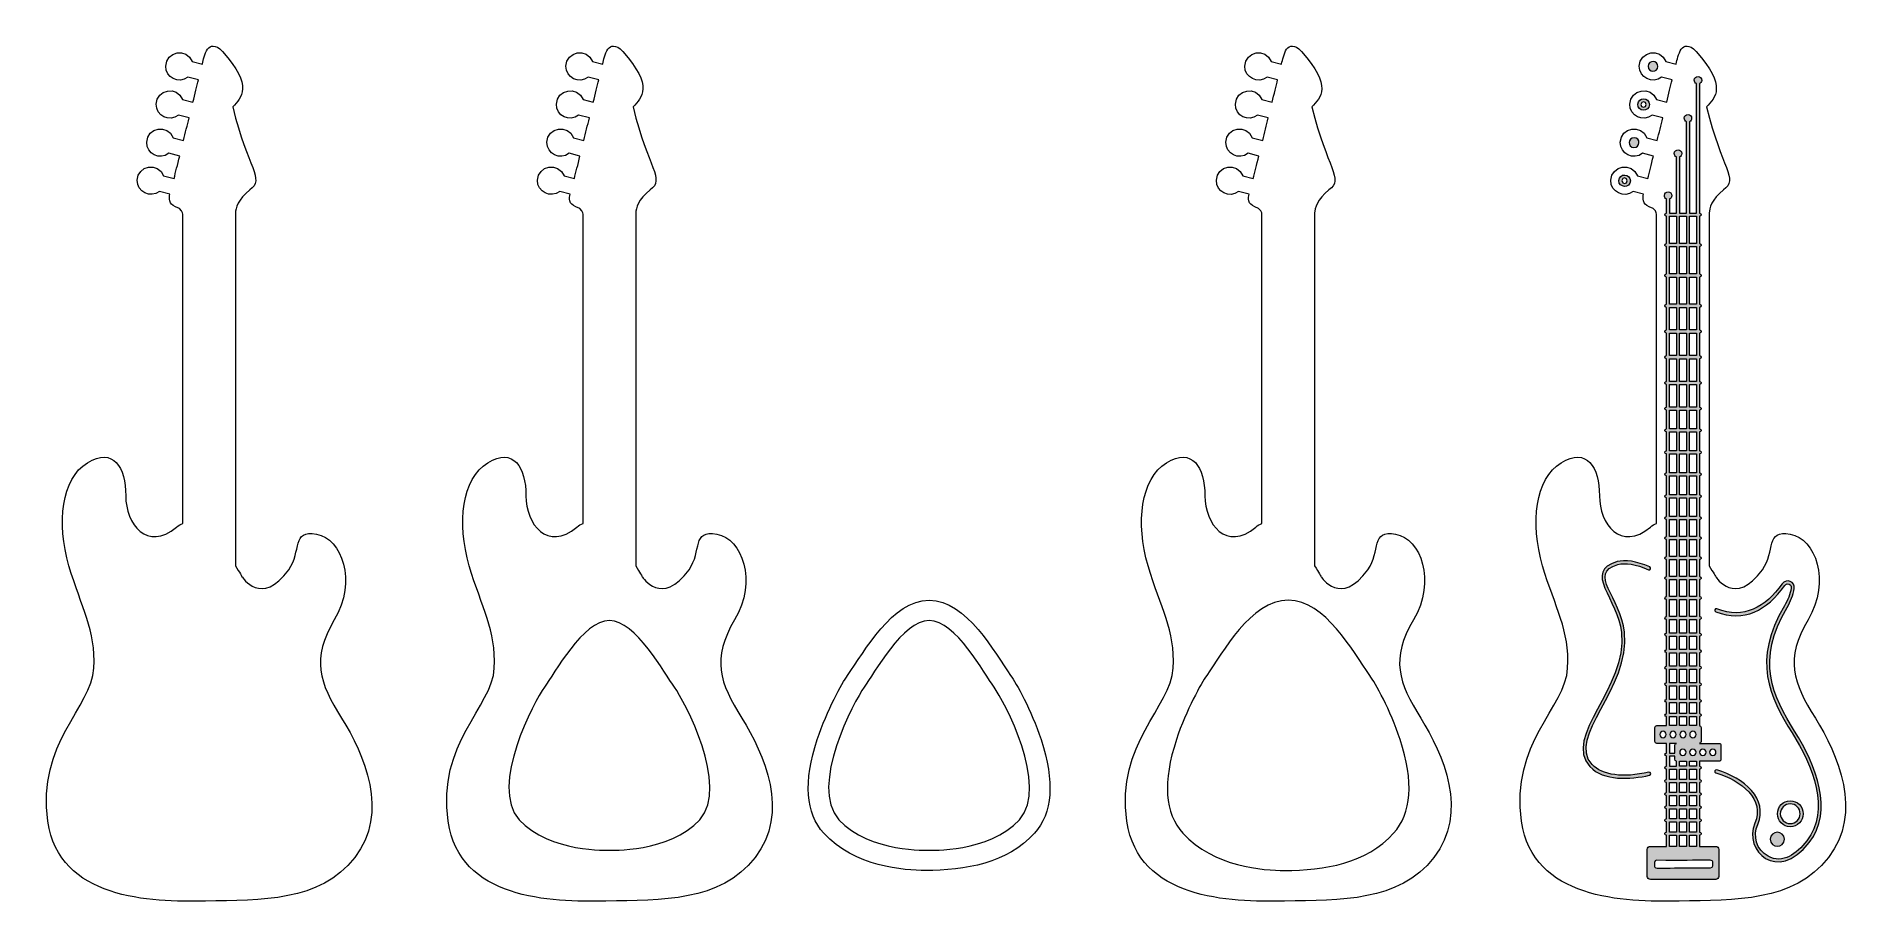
# Model space of a CAD drawing. Header units: inches. Extents: x 13.5 to 26, y -5.9 to 0.
import ezdxf

# ---------------------------------------------------------------- set-up
doc = ezdxf.new("R2010")
doc.units = ezdxf.units.IN
doc.header["$MEASUREMENT"] = 0
doc.layers.add('_U+0421_U+043B_U+043E_U+0439 1', color=7, linetype='Continuous')

msp = doc.modelspace()

# ---------------------------------------------------------------- hatches: boundary and pattern name
at = {"layer": '_U+0421_U+043B_U+043E_U+0439 1', "true_color": 0xffffff}
h = msp.add_hatch(color=7, dxfattribs=at)
h.dxf.hatch_style = 2
h.paths.add_polyline_path([(24.836, -1.241), (24.884, -1.241), (24.884, -1.429), (24.836, -1.429)])
h.paths.add_polyline_path([(24.836, -1.449), (24.884, -1.449), (24.884, -1.637), (24.836, -1.637)])
h.paths.add_polyline_path([(24.836, -1.658), (24.884, -1.658), (24.884, -1.845), (24.836, -1.845)])
h.paths.add_polyline_path([(24.836, -1.866), (24.884, -1.866), (24.884, -2.021), (24.836, -2.021)])
h.paths.add_polyline_path([(24.836, -2.042), (24.884, -2.042), (24.884, -2.197), (24.836, -2.197)])
h.paths.add_polyline_path([(24.836, -2.218), (24.884, -2.218), (24.884, -2.373), (24.836, -2.373)])
h.paths.add_polyline_path([(24.836, -2.394), (24.884, -2.394), (24.884, -2.549), (24.836, -2.549)])
h.paths.add_polyline_path([(24.836, -2.57), (24.884, -2.57), (24.884, -2.699), (24.836, -2.699)])
h.paths.add_polyline_path([(24.836, -2.72), (24.884, -2.72), (24.884, -2.849), (24.836, -2.849)])
h.paths.add_polyline_path([(24.836, -2.87), (24.884, -2.87), (24.884, -3), (24.836, -3)])
h.paths.add_polyline_path([(24.836, -3.02), (24.884, -3.02), (24.884, -3.15), (24.836, -3.15)])
h.paths.add_polyline_path([(24.836, -3.171), (24.884, -3.171), (24.884, -3.3), (24.836, -3.3)])
h.paths.add_polyline_path([(24.836, -3.321), (24.884, -3.321), (24.884, -3.437), (24.836, -3.437)])
h.paths.add_polyline_path([(24.836, -3.458), (24.884, -3.458), (24.884, -3.574), (24.836, -3.574)])
h.paths.add_polyline_path([(24.836, -3.595), (24.884, -3.595), (24.884, -3.711), (24.836, -3.711)])
h.paths.add_polyline_path([(24.836, -3.732), (24.884, -3.732), (24.884, -3.848), (24.836, -3.848)])
h.paths.add_polyline_path([(24.836, -3.869), (24.884, -3.869), (24.884, -3.985), (24.836, -3.985)])
h.paths.add_polyline_path([(24.836, -4.006), (24.884, -4.006), (24.884, -4.099), (24.836, -4.099)])
h.paths.add_polyline_path([(24.836, -4.12), (24.884, -4.12), (24.884, -4.212), (24.836, -4.212)])
h.paths.add_polyline_path([(24.836, -4.233), (24.884, -4.233), (24.884, -4.326), (24.836, -4.326)])
h.paths.add_polyline_path([(24.836, -4.347), (24.884, -4.347), (24.884, -4.439), (24.836, -4.439)])
h.paths.add_polyline_path([(24.836, -4.46), (24.884, -4.46), (24.884, -4.553), (24.836, -4.553)])
h.paths.add_polyline_path([(24.836, -4.574), (24.884, -4.574), (24.884, -4.651), (24.836, -4.651)])
h.paths.add_polyline_path([(24.836, -4.671), (24.884, -4.671), (24.884, -4.733), (24.836, -4.733)])
h.paths.add_polyline_path([(24.836, -4.977), (24.884, -4.977), (24.884, -5.012), (24.836, -5.012)])
h.paths.add_polyline_path([(24.836, -5.032), (24.884, -5.032), (24.884, -5.102), (24.836, -5.102)])
h.paths.add_polyline_path([(24.836, -5.123), (24.884, -5.123), (24.884, -5.192), (24.836, -5.192)])
h.paths.add_polyline_path([(24.836, -5.213), (24.884, -5.213), (24.884, -5.282), (24.836, -5.282)])
h.paths.add_polyline_path([(24.836, -5.303), (24.884, -5.303), (24.884, -5.372), (24.836, -5.372)])
h.paths.add_polyline_path([(24.836, -5.393), (24.884, -5.393), (24.884, -5.463), (24.836, -5.463)])
h.paths.add_polyline_path([(24.836, -5.484), (24.884, -5.484), (24.884, -5.561), (24.836, -5.561)])
h.paths.add_polyline_path([(24.768, -1.241), (24.815, -1.241), (24.815, -1.429), (24.768, -1.429)])
h.paths.add_polyline_path([(24.768, -1.449), (24.815, -1.449), (24.815, -1.637), (24.768, -1.637)])
h.paths.add_polyline_path([(24.768, -1.658), (24.815, -1.658), (24.815, -1.845), (24.768, -1.845)])
h.paths.add_polyline_path([(24.768, -1.866), (24.815, -1.866), (24.815, -2.021), (24.768, -2.021)])
h.paths.add_polyline_path([(24.768, -2.042), (24.815, -2.042), (24.815, -2.197), (24.768, -2.197)])
h.paths.add_polyline_path([(24.768, -2.218), (24.815, -2.218), (24.815, -2.373), (24.768, -2.373)])
h.paths.add_polyline_path([(24.768, -2.394), (24.815, -2.394), (24.815, -2.549), (24.768, -2.549)])
h.paths.add_polyline_path([(24.768, -2.57), (24.815, -2.57), (24.815, -2.699), (24.768, -2.699)])
h.paths.add_polyline_path([(24.768, -2.72), (24.815, -2.72), (24.815, -2.849), (24.768, -2.849)])
h.paths.add_polyline_path([(24.768, -2.87), (24.815, -2.87), (24.815, -3), (24.768, -3)])
h.paths.add_polyline_path([(24.768, -3.02), (24.815, -3.02), (24.815, -3.15), (24.768, -3.15)])
h.paths.add_polyline_path([(24.768, -3.171), (24.815, -3.171), (24.815, -3.3), (24.768, -3.3)])
h.paths.add_polyline_path([(24.768, -3.321), (24.815, -3.321), (24.815, -3.437), (24.768, -3.437)])
h.paths.add_polyline_path([(24.768, -3.458), (24.815, -3.458), (24.815, -3.574), (24.768, -3.574)])
h.paths.add_polyline_path([(24.768, -3.595), (24.815, -3.595), (24.815, -3.711), (24.768, -3.711)])
h.paths.add_polyline_path([(24.768, -3.732), (24.815, -3.732), (24.815, -3.848), (24.768, -3.848)])
h.paths.add_polyline_path([(24.768, -3.869), (24.815, -3.869), (24.815, -3.985), (24.768, -3.985)])
h.paths.add_polyline_path([(24.768, -4.006), (24.815, -4.006), (24.815, -4.099), (24.768, -4.099)])
h.paths.add_polyline_path([(24.768, -4.12), (24.815, -4.12), (24.815, -4.212), (24.768, -4.212)])
h.paths.add_polyline_path([(24.768, -4.233), (24.815, -4.233), (24.815, -4.326), (24.768, -4.326)])
h.paths.add_polyline_path([(24.768, -4.347), (24.815, -4.347), (24.815, -4.439), (24.768, -4.439)])
h.paths.add_polyline_path([(24.768, -4.46), (24.815, -4.46), (24.815, -4.553), (24.768, -4.553)])
h.paths.add_polyline_path([(24.768, -4.574), (24.815, -4.574), (24.815, -4.651), (24.768, -4.651)])
h.paths.add_polyline_path([(24.768, -4.671), (24.815, -4.671), (24.815, -4.733), (24.768, -4.733)])
h.paths.add_polyline_path([(24.768, -4.977), (24.815, -4.977), (24.815, -5.012), (24.768, -5.012)])
h.paths.add_polyline_path([(24.768, -5.032), (24.815, -5.032), (24.815, -5.102), (24.768, -5.102)])
h.paths.add_polyline_path([(24.768, -5.123), (24.815, -5.123), (24.815, -5.192), (24.768, -5.192)])
h.paths.add_polyline_path([(24.768, -5.213), (24.815, -5.213), (24.815, -5.282), (24.768, -5.282)])
h.paths.add_polyline_path([(24.768, -5.303), (24.815, -5.303), (24.815, -5.372), (24.768, -5.372)])
h.paths.add_polyline_path([(24.768, -5.393), (24.815, -5.393), (24.815, -5.463), (24.768, -5.463)])
h.paths.add_polyline_path([(24.768, -5.484), (24.815, -5.484), (24.815, -5.561), (24.768, -5.561)])
h.paths.add_polyline_path([(24.7, -1.241), (24.747, -1.241), (24.747, -1.429), (24.7, -1.429)])
h.paths.add_polyline_path([(24.7, -1.449), (24.747, -1.449), (24.747, -1.637), (24.7, -1.637)])
h.paths.add_polyline_path([(24.7, -1.658), (24.747, -1.658), (24.747, -1.845), (24.7, -1.845)])
h.paths.add_polyline_path([(24.7, -1.866), (24.747, -1.866), (24.747, -2.021), (24.7, -2.021)])
h.paths.add_polyline_path([(24.7, -2.042), (24.747, -2.042), (24.747, -2.197), (24.7, -2.197)])
h.paths.add_polyline_path([(24.7, -2.218), (24.747, -2.218), (24.747, -2.373), (24.7, -2.373)])
h.paths.add_polyline_path([(24.7, -2.394), (24.747, -2.394), (24.747, -2.549), (24.7, -2.549)])
h.paths.add_polyline_path([(24.7, -2.57), (24.747, -2.57), (24.747, -2.699), (24.7, -2.699)])
h.paths.add_polyline_path([(24.7, -2.72), (24.747, -2.72), (24.747, -2.849), (24.7, -2.849)])
h.paths.add_polyline_path([(24.7, -2.87), (24.747, -2.87), (24.747, -3), (24.7, -3)])
h.paths.add_polyline_path([(24.7, -3.02), (24.747, -3.02), (24.747, -3.15), (24.7, -3.15)])
h.paths.add_polyline_path([(24.7, -3.171), (24.747, -3.171), (24.747, -3.3), (24.7, -3.3)])
h.paths.add_polyline_path([(24.7, -3.321), (24.747, -3.321), (24.747, -3.437), (24.7, -3.437)])
h.paths.add_polyline_path([(24.7, -3.458), (24.747, -3.458), (24.747, -3.574), (24.7, -3.574)])
h.paths.add_polyline_path([(24.7, -3.595), (24.747, -3.595), (24.747, -3.711), (24.7, -3.711)])
h.paths.add_polyline_path([(24.7, -3.732), (24.747, -3.732), (24.747, -3.848), (24.7, -3.848)])
h.paths.add_polyline_path([(24.7, -3.869), (24.747, -3.869), (24.747, -3.985), (24.7, -3.985)])
h.paths.add_polyline_path([(24.7, -4.006), (24.747, -4.006), (24.747, -4.099), (24.7, -4.099)])
h.paths.add_polyline_path([(24.7, -4.12), (24.747, -4.12), (24.747, -4.212), (24.7, -4.212)])
h.paths.add_polyline_path([(24.7, -4.233), (24.747, -4.233), (24.747, -4.326), (24.7, -4.326)])
h.paths.add_polyline_path([(24.7, -4.347), (24.747, -4.347), (24.747, -4.439), (24.7, -4.439)])
h.paths.add_polyline_path([(24.7, -4.46), (24.747, -4.46), (24.747, -4.553), (24.7, -4.553)])
h.paths.add_polyline_path([(24.7, -4.574), (24.747, -4.574), (24.747, -4.651), (24.7, -4.651)])
h.paths.add_polyline_path([(24.7, -4.671), (24.747, -4.671), (24.747, -4.733), (24.7, -4.733)])
edge = h.paths.add_edge_path()
edge.add_spline(control_points=[(24.7, -4.855), (24.7, -4.855), (24.747, -4.855), (24.747, -4.855), (24.747, -4.855), (24.747, -4.855), (24.747, -4.855), (24.74, -4.856), (24.735, -4.862), (24.735, -4.869), (24.735, -4.869), (24.735, -4.921), (24.735, -4.921), (24.735, -4.921), (24.7, -4.921), (24.7, -4.921), (24.7, -4.921), (24.7, -4.855), (24.7, -4.855)], knot_values=[0, 0, 0, 0, 1, 1, 1, 2, 2, 2, 3, 3, 3, 4, 4, 4, 5, 5, 5, 6, 6, 6, 6], degree=3, periodic=1)
edge = h.paths.add_edge_path()
edge.add_spline(control_points=[(24.7, -4.942), (24.7, -4.942), (24.735, -4.942), (24.735, -4.942), (24.735, -4.942), (24.735, -4.964), (24.735, -4.964), (24.735, -4.971), (24.74, -4.976), (24.747, -4.977), (24.747, -4.977), (24.747, -5.012), (24.747, -5.012), (24.747, -5.012), (24.7, -5.012), (24.7, -5.012), (24.7, -5.012), (24.7, -4.942), (24.7, -4.942)], knot_values=[0, 0, 0, 0, 1, 1, 1, 2, 2, 2, 3, 3, 3, 4, 4, 4, 5, 5, 5, 6, 6, 6, 6], degree=3, periodic=1)
h.paths.add_polyline_path([(24.7, -5.032), (24.747, -5.032), (24.747, -5.102), (24.7, -5.102)])
h.paths.add_polyline_path([(24.7, -5.123), (24.747, -5.123), (24.747, -5.192), (24.7, -5.192)])
h.paths.add_polyline_path([(24.7, -5.213), (24.747, -5.213), (24.747, -5.282), (24.7, -5.282)])
h.paths.add_polyline_path([(24.7, -5.303), (24.747, -5.303), (24.747, -5.372), (24.7, -5.372)])
h.paths.add_polyline_path([(24.7, -5.393), (24.747, -5.393), (24.747, -5.463), (24.7, -5.463)])
h.paths.add_polyline_path([(24.7, -5.484), (24.747, -5.484), (24.747, -5.561), (24.7, -5.561)])
edge = h.paths.add_edge_path()
edge.add_spline(control_points=[(25.039, -4.855), (25.039, -4.855), (24.905, -4.855), (24.905, -4.855), (24.905, -4.855), (24.905, -4.855), (24.905, -4.855), (24.909, -4.854), (24.914, -4.851), (24.915, -4.846), (24.916, -4.845), (24.917, -4.843), (24.917, -4.841), (24.917, -4.841), (24.916, -4.84), (24.916, -4.84), (24.916, -4.84), (24.916, -4.753), (24.916, -4.753), (24.916, -4.752), (24.917, -4.752), (24.917, -4.751), (24.917, -4.751), (24.916, -4.75), (24.916, -4.749), (24.916, -4.749), (24.916, -4.746), (24.916, -4.746), (24.916, -4.74), (24.911, -4.734), (24.905, -4.733), (24.905, -4.733), (24.905, -4.671), (24.905, -4.671), (24.905, -4.671), (24.906, -4.671), (24.906, -4.671), (24.912, -4.671), (24.917, -4.667), (24.917, -4.661), (24.917, -4.655), (24.912, -4.651), (24.906, -4.651), (24.906, -4.651), (24.905, -4.651), (24.905, -4.651), (24.905, -4.651), (24.905, -4.574), (24.905, -4.574), (24.905, -4.574), (24.906, -4.574), (24.906, -4.574), (24.912, -4.574), (24.917, -4.569), (24.917, -4.563), (24.917, -4.557), (24.912, -4.553), (24.906, -4.553), (24.906, -4.553), (24.905, -4.553), (24.905, -4.553), (24.905, -4.553), (24.905, -4.46), (24.905, -4.46), (24.905, -4.46), (24.906, -4.46), (24.906, -4.46), (24.912, -4.46), (24.917, -4.455), (24.917, -4.45), (24.917, -4.444), (24.912, -4.439), (24.906, -4.439), (24.906, -4.439), (24.905, -4.439), (24.905, -4.439), (24.905, -4.439), (24.905, -4.347), (24.905, -4.347), (24.905, -4.347), (24.906, -4.347), (24.906, -4.347), (24.912, -4.347), (24.917, -4.342), (24.917, -4.336), (24.917, -4.33), (24.912, -4.326), (24.906, -4.326), (24.906, -4.326), (24.905, -4.326), (24.905, -4.326), (24.905, -4.326), (24.905, -4.233), (24.905, -4.233), (24.905, -4.233), (24.906, -4.233), (24.906, -4.233), (24.912, -4.233), (24.917, -4.229), (24.917, -4.223), (24.917, -4.217), (24.912, -4.212), (24.906, -4.212), (24.906, -4.212), (24.905, -4.212), (24.905, -4.212), (24.905, -4.212), (24.905, -4.12), (24.905, -4.12), (24.905, -4.12), (24.906, -4.12), (24.906, -4.12), (24.912, -4.12), (24.917, -4.115), (24.917, -4.109), (24.917, -4.104), (24.912, -4.099), (24.906, -4.099), (24.906, -4.099), (24.905, -4.099), (24.905, -4.099), (24.905, -4.099), (24.905, -4.006), (24.905, -4.006), (24.905, -4.006), (24.906, -4.006), (24.906, -4.006), (24.912, -4.006), (24.917, -4.002), (24.917, -3.996), (24.917, -3.99), (24.912, -3.985), (24.906, -3.985), (24.906, -3.985), (24.905, -3.985), (24.905, -3.985), (24.905, -3.985), (24.905, -3.869), (24.905, -3.869), (24.905, -3.869), (24.906, -3.869), (24.906, -3.869), (24.912, -3.869), (24.917, -3.864), (24.917, -3.859), (24.917, -3.853), (24.912, -3.848), (24.906, -3.848), (24.906, -3.848), (24.905, -3.848), (24.905, -3.848), (24.905, -3.848), (24.905, -3.732), (24.905, -3.732), (24.905, -3.732), (24.906, -3.732), (24.906, -3.732), (24.92, -3.732), (24.92, -3.711), (24.906, -3.711), (24.906, -3.711), (24.905, -3.711), (24.905, -3.711), (24.905, -3.711), (24.905, -3.595), (24.905, -3.595), (24.905, -3.595), (24.906, -3.595), (24.906, -3.595), (24.92, -3.595), (24.92, -3.574), (24.906, -3.574), (24.906, -3.574), (24.905, -3.574), (24.905, -3.574), (24.905, -3.574), (24.905, -3.458), (24.905, -3.458), (24.905, -3.458), (24.906, -3.458), (24.906, -3.458), (24.92, -3.458), (24.92, -3.437), (24.906, -3.437), (24.906, -3.437), (24.905, -3.437), (24.905, -3.437), (24.905, -3.437), (24.905, -3.321), (24.905, -3.321), (24.905, -3.321), (24.906, -3.321), (24.906, -3.321), (24.92, -3.321), (24.92, -3.3), (24.906, -3.3), (24.906, -3.3), (24.905, -3.3), (24.905, -3.3), (24.905, -3.3), (24.905, -3.171), (24.905, -3.171), (24.905, -3.171), (24.906, -3.171), (24.906, -3.171), (24.92, -3.171), (24.92, -3.15), (24.906, -3.15), (24.906, -3.15), (24.905, -3.15), (24.905, -3.15), (24.905, -3.15), (24.905, -3.02), (24.905, -3.02), (24.905, -3.02), (24.906, -3.02), (24.906, -3.02), (24.92, -3.02), (24.92, -3), (24.906, -3), (24.906, -3), (24.905, -3), (24.905, -3), (24.905, -3), (24.905, -2.87), (24.905, -2.87), (24.905, -2.87), (24.906, -2.87), (24.906, -2.87), (24.92, -2.87), (24.92, -2.849), (24.906, -2.849), (24.906, -2.849), (24.905, -2.849), (24.905, -2.849), (24.905, -2.849), (24.905, -2.72), (24.905, -2.72), (24.905, -2.72), (24.906, -2.72), (24.906, -2.72), (24.92, -2.72), (24.92, -2.699), (24.906, -2.699), (24.906, -2.699), (24.905, -2.699), (24.905, -2.699), (24.905, -2.699), (24.905, -2.57), (24.905, -2.57), (24.905, -2.57), (24.906, -2.57), (24.906, -2.57), (24.92, -2.57), (24.92, -2.549), (24.906, -2.549), (24.906, -2.549), (24.905, -2.549), (24.905, -2.549), (24.905, -2.549), (24.905, -2.394), (24.905, -2.394), (24.905, -2.394), (24.906, -2.394), (24.906, -2.394), (24.92, -2.394), (24.92, -2.373), (24.906, -2.373), (24.906, -2.373), (24.905, -2.373), (24.905, -2.373), (24.905, -2.373), (24.905, -2.218), (24.905, -2.218), (24.905, -2.218), (24.906, -2.218), (24.906, -2.218), (24.92, -2.218), (24.92, -2.197), (24.906, -2.197), (24.906, -2.197), (24.905, -2.197), (24.905, -2.197), (24.905, -2.197), (24.905, -2.042), (24.905, -2.042), (24.905, -2.042), (24.906, -2.042), (24.906, -2.042), (24.92, -2.042), (24.92, -2.021), (24.906, -2.021), (24.906, -2.021), (24.905, -2.021), (24.905, -2.021), (24.905, -2.021), (24.905, -1.866), (24.905, -1.866), (24.905, -1.866), (24.906, -1.866), (24.906, -1.866), (24.92, -1.866), (24.92, -1.845), (24.906, -1.845), (24.906, -1.845), (24.905, -1.845), (24.905, -1.845), (24.905, -1.845), (24.905, -1.658), (24.905, -1.658), (24.905, -1.658), (24.906, -1.658), (24.906, -1.658), (24.92, -1.658), (24.92, -1.637), (24.906, -1.637), (24.906, -1.637), (24.905, -1.637), (24.905, -1.637), (24.905, -1.637), (24.905, -1.449), (24.905, -1.449), (24.905, -1.449), (24.906, -1.449), (24.906, -1.449), (24.92, -1.449), (24.92, -1.429), (24.906, -1.429), (24.906, -1.429), (24.905, -1.429), (24.905, -1.429), (24.905, -1.429), (24.905, -1.241), (24.905, -1.241), (24.905, -1.241), (24.906, -1.241), (24.906, -1.241), (24.92, -1.241), (24.92, -1.221), (24.906, -1.221), (24.906, -1.221), (24.905, -1.221), (24.905, -1.221), (24.905, -1.221), (24.905, -0.332), (24.905, -0.332), (24.913, -0.329), (24.919, -0.32), (24.92, -0.31), (24.921, -0.276), (24.869, -0.275), (24.869, -0.308), (24.868, -0.319), (24.875, -0.328), (24.884, -0.332), (24.884, -0.332), (24.884, -1.221), (24.884, -1.221), (24.884, -1.221), (24.836, -1.221), (24.836, -1.221), (24.836, -1.221), (24.836, -0.593), (24.836, -0.593), (24.845, -0.589), (24.851, -0.58), (24.851, -0.57), (24.852, -0.536), (24.801, -0.535), (24.8, -0.569), (24.8, -0.579), (24.806, -0.589), (24.815, -0.593), (24.815, -0.593), (24.815, -1.221), (24.815, -1.221), (24.815, -1.221), (24.768, -1.221), (24.768, -1.221), (24.768, -1.221), (24.768, -0.835), (24.768, -0.835), (24.777, -0.831), (24.783, -0.822), (24.783, -0.812), (24.784, -0.778), (24.733, -0.777), (24.732, -0.811), (24.732, -0.821), (24.738, -0.831), (24.747, -0.835), (24.747, -0.835), (24.747, -1.221), (24.747, -1.221), (24.747, -1.221), (24.7, -1.221), (24.7, -1.221), (24.7, -1.221), (24.7, -1.123), (24.7, -1.123), (24.708, -1.119), (24.715, -1.111), (24.715, -1.101), (24.716, -1.067), (24.665, -1.065), (24.664, -1.099), (24.664, -1.11), (24.67, -1.119), (24.679, -1.123), (24.679, -1.123), (24.679, -1.221), (24.679, -1.221), (24.679, -1.221), (24.678, -1.221), (24.678, -1.221), (24.664, -1.221), (24.664, -1.241), (24.678, -1.241), (24.678, -1.241), (24.679, -1.241), (24.679, -1.241), (24.679, -1.241), (24.679, -1.429), (24.679, -1.429), (24.679, -1.429), (24.678, -1.429), (24.678, -1.429), (24.664, -1.429), (24.664, -1.449), (24.678, -1.449), (24.678, -1.449), (24.679, -1.449), (24.679, -1.449), (24.679, -1.449), (24.679, -1.637), (24.679, -1.637), (24.679, -1.637), (24.678, -1.637), (24.678, -1.637), (24.664, -1.637), (24.664, -1.658), (24.678, -1.658), (24.678, -1.658), (24.679, -1.658), (24.679, -1.658), (24.679, -1.658), (24.679, -1.845), (24.679, -1.845), (24.679, -1.845), (24.678, -1.845), (24.678, -1.845), (24.664, -1.845), (24.664, -1.866), (24.678, -1.866), (24.678, -1.866), (24.679, -1.866), (24.679, -1.866), (24.679, -1.866), (24.679, -2.021), (24.679, -2.021), (24.679, -2.021), (24.678, -2.021), (24.678, -2.021), (24.664, -2.021), (24.664, -2.042), (24.678, -2.042), (24.678, -2.042), (24.679, -2.042), (24.679, -2.042), (24.679, -2.042), (24.679, -2.197), (24.679, -2.197), (24.679, -2.197), (24.678, -2.197), (24.678, -2.197), (24.664, -2.197), (24.664, -2.218), (24.678, -2.218), (24.678, -2.218), (24.679, -2.218), (24.679, -2.218), (24.679, -2.218), (24.679, -2.373), (24.679, -2.373), (24.679, -2.373), (24.678, -2.373), (24.678, -2.373), (24.664, -2.373), (24.664, -2.394), (24.678, -2.394), (24.678, -2.394), (24.679, -2.394), (24.679, -2.394), (24.679, -2.394), (24.679, -2.549), (24.679, -2.549), (24.679, -2.549), (24.678, -2.549), (24.678, -2.549), (24.664, -2.549), (24.664, -2.57), (24.678, -2.57), (24.678, -2.57), (24.679, -2.57), (24.679, -2.57), (24.679, -2.57), (24.679, -2.699), (24.679, -2.699), (24.679, -2.699), (24.678, -2.699), (24.678, -2.699), (24.664, -2.699), (24.664, -2.72), (24.678, -2.72), (24.678, -2.72), (24.679, -2.72), (24.679, -2.72), (24.679, -2.72), (24.679, -2.849), (24.679, -2.849), (24.679, -2.849), (24.678, -2.849), (24.678, -2.849), (24.664, -2.849), (24.664, -2.87), (24.678, -2.87), (24.678, -2.87), (24.679, -2.87), (24.679, -2.87), (24.679, -2.87), (24.679, -3), (24.679, -3), (24.679, -3), (24.678, -3), (24.678, -3), (24.664, -3), (24.664, -3.02), (24.678, -3.02), (24.678, -3.02), (24.679, -3.02), (24.679, -3.02), (24.679, -3.02), (24.679, -3.15), (24.679, -3.15), (24.679, -3.15), (24.678, -3.15), (24.678, -3.15), (24.664, -3.15), (24.664, -3.171), (24.678, -3.171), (24.678, -3.171), (24.679, -3.171), (24.679, -3.171), (24.679, -3.171), (24.679, -3.3), (24.679, -3.3), (24.679, -3.3), (24.678, -3.3), (24.678, -3.3), (24.664, -3.3), (24.664, -3.321), (24.678, -3.321), (24.678, -3.321), (24.679, -3.321), (24.679, -3.321), (24.679, -3.321), (24.679, -3.437), (24.679, -3.437), (24.679, -3.437), (24.678, -3.437), (24.678, -3.437), (24.664, -3.437), (24.664, -3.458), (24.678, -3.458), (24.678, -3.458), (24.679, -3.458), (24.679, -3.458), (24.679, -3.458), (24.679, -3.574), (24.679, -3.574), (24.679, -3.574), (24.678, -3.574), (24.678, -3.574), (24.664, -3.574), (24.664, -3.595), (24.678, -3.595), (24.678, -3.595), (24.679, -3.595), (24.679, -3.595), (24.679, -3.595), (24.679, -3.711), (24.679, -3.711), (24.679, -3.711), (24.678, -3.711), (24.678, -3.711), (24.664, -3.711), (24.664, -3.732), (24.678, -3.732), (24.678, -3.732), (24.679, -3.732), (24.679, -3.732), (24.679, -3.732), (24.679, -3.848), (24.679, -3.848), (24.679, -3.848), (24.678, -3.848), (24.678, -3.848), (24.672, -3.848), (24.668, -3.853), (24.668, -3.859), (24.668, -3.864), (24.672, -3.869), (24.678, -3.869), (24.678, -3.869), (24.679, -3.869), (24.679, -3.869), (24.679, -3.869), (24.679, -3.985), (24.679, -3.985), (24.679, -3.985), (24.678, -3.985), (24.678, -3.985), (24.672, -3.985), (24.668, -3.99), (24.668, -3.996), (24.668, -4.002), (24.672, -4.006), (24.678, -4.006), (24.678, -4.006), (24.679, -4.006), (24.679, -4.006), (24.679, -4.006), (24.679, -4.099), (24.679, -4.099), (24.679, -4.099), (24.678, -4.099), (24.678, -4.099), (24.672, -4.099), (24.668, -4.104), (24.668, -4.109), (24.668, -4.115), (24.672, -4.12), (24.678, -4.12), (24.678, -4.12), (24.679, -4.12), (24.679, -4.12), (24.679, -4.12), (24.679, -4.212), (24.679, -4.212), (24.679, -4.212), (24.678, -4.212), (24.678, -4.212), (24.672, -4.212), (24.668, -4.217), (24.668, -4.223), (24.668, -4.229), (24.672, -4.233), (24.678, -4.233), (24.678, -4.233), (24.679, -4.233), (24.679, -4.233), (24.679, -4.233), (24.679, -4.326), (24.679, -4.326), (24.679, -4.326), (24.678, -4.326), (24.678, -4.326), (24.672, -4.326), (24.668, -4.33), (24.668, -4.336), (24.668, -4.342), (24.672, -4.347), (24.678, -4.347), (24.678, -4.347), (24.679, -4.347), (24.679, -4.347), (24.679, -4.347), (24.679, -4.439), (24.679, -4.439), (24.679, -4.439), (24.678, -4.439), (24.678, -4.439), (24.672, -4.439), (24.668, -4.444), (24.668, -4.45), (24.668, -4.455), (24.672, -4.46), (24.678, -4.46), (24.678, -4.46), (24.679, -4.46), (24.679, -4.46), (24.679, -4.46), (24.679, -4.553), (24.679, -4.553), (24.679, -4.553), (24.678, -4.553), (24.678, -4.553), (24.672, -4.553), (24.668, -4.557), (24.668, -4.563), (24.668, -4.569), (24.672, -4.574), (24.678, -4.574), (24.678, -4.574), (24.679, -4.574), (24.679, -4.574), (24.679, -4.574), (24.679, -4.651), (24.679, -4.651), (24.679, -4.651), (24.678, -4.651), (24.678, -4.651), (24.672, -4.651), (24.668, -4.655), (24.668, -4.661), (24.668, -4.667), (24.672, -4.671), (24.678, -4.671), (24.678, -4.671), (24.679, -4.671), (24.679, -4.671), (24.679, -4.671), (24.679, -4.733), (24.679, -4.733), (24.679, -4.733), (24.613, -4.733), (24.613, -4.733), (24.605, -4.733), (24.599, -4.739), (24.599, -4.746), (24.599, -4.746), (24.599, -4.841), (24.599, -4.841), (24.599, -4.849), (24.605, -4.855), (24.613, -4.855), (24.613, -4.855), (24.679, -4.855), (24.679, -4.855), (24.679, -4.855), (24.679, -4.921), (24.679, -4.921), (24.679, -4.921), (24.678, -4.921), (24.678, -4.921), (24.672, -4.921), (24.668, -4.926), (24.668, -4.932), (24.668, -4.937), (24.672, -4.942), (24.678, -4.942), (24.678, -4.942), (24.679, -4.942), (24.679, -4.942), (24.679, -4.942), (24.679, -5.012), (24.679, -5.012), (24.679, -5.012), (24.678, -5.012), (24.678, -5.012), (24.664, -5.012), (24.664, -5.032), (24.678, -5.032), (24.678, -5.032), (24.679, -5.032), (24.679, -5.032), (24.679, -5.032), (24.679, -5.102), (24.679, -5.102), (24.679, -5.102), (24.678, -5.102), (24.678, -5.102), (24.664, -5.102), (24.664, -5.123), (24.678, -5.123), (24.678, -5.123), (24.679, -5.123), (24.679, -5.123), (24.679, -5.123), (24.679, -5.192), (24.679, -5.192), (24.679, -5.192), (24.678, -5.192), (24.678, -5.192), (24.664, -5.192), (24.664, -5.213), (24.678, -5.213), (24.678, -5.213), (24.679, -5.213), (24.679, -5.213), (24.679, -5.213), (24.679, -5.282), (24.679, -5.282), (24.679, -5.282), (24.678, -5.282), (24.678, -5.282), (24.664, -5.282), (24.664, -5.303), (24.678, -5.303), (24.678, -5.303), (24.679, -5.303), (24.679, -5.303), (24.679, -5.303), (24.679, -5.372), (24.679, -5.372), (24.679, -5.372), (24.678, -5.372), (24.678, -5.372), (24.664, -5.372), (24.664, -5.393), (24.678, -5.393), (24.678, -5.393), (24.679, -5.393), (24.679, -5.393), (24.679, -5.393), (24.679, -5.463), (24.679, -5.463), (24.679, -5.463), (24.678, -5.463), (24.678, -5.463), (24.664, -5.463), (24.664, -5.484), (24.678, -5.484), (24.678, -5.484), (24.679, -5.484), (24.679, -5.484), (24.679, -5.484), (24.679, -5.561), (24.679, -5.561), (24.679, -5.561), (24.568, -5.561), (24.568, -5.561), (24.556, -5.561), (24.547, -5.57), (24.547, -5.582), (24.547, -5.582), (24.547, -5.767), (24.547, -5.767), (24.547, -5.778), (24.556, -5.788), (24.568, -5.788), (24.568, -5.788), (25.016, -5.788), (25.016, -5.788), (25.027, -5.788), (25.037, -5.778), (25.037, -5.767), (25.037, -5.767), (25.037, -5.582), (25.037, -5.582), (25.037, -5.57), (25.027, -5.561), (25.016, -5.561), (25.016, -5.561), (24.905, -5.561), (24.905, -5.561), (24.905, -5.561), (24.905, -5.484), (24.905, -5.484), (24.905, -5.484), (24.906, -5.484), (24.906, -5.484), (24.92, -5.484), (24.92, -5.463), (24.906, -5.463), (24.906, -5.463), (24.905, -5.463), (24.905, -5.463), (24.905, -5.463), (24.905, -5.393), (24.905, -5.393), (24.905, -5.393), (24.906, -5.393), (24.906, -5.393), (24.92, -5.393), (24.92, -5.372), (24.906, -5.372), (24.906, -5.372), (24.905, -5.372), (24.905, -5.372), (24.905, -5.372), (24.905, -5.303), (24.905, -5.303), (24.905, -5.303), (24.906, -5.303), (24.906, -5.303), (24.92, -5.303), (24.92, -5.282), (24.906, -5.282), (24.906, -5.282), (24.905, -5.282), (24.905, -5.282), (24.905, -5.282), (24.905, -5.213), (24.905, -5.213), (24.905, -5.213), (24.906, -5.213), (24.906, -5.213), (24.92, -5.213), (24.92, -5.192), (24.906, -5.192), (24.906, -5.192), (24.905, -5.192), (24.905, -5.192), (24.905, -5.192), (24.905, -5.123), (24.905, -5.123), (24.905, -5.123), (24.906, -5.123), (24.906, -5.123), (24.92, -5.123), (24.92, -5.102), (24.906, -5.102), (24.906, -5.102), (24.905, -5.102), (24.905, -5.102), (24.905, -5.102), (24.905, -5.032), (24.905, -5.032), (24.905, -5.032), (24.906, -5.032), (24.906, -5.032), (24.92, -5.032), (24.92, -5.012), (24.906, -5.012), (24.906, -5.012), (24.905, -5.012), (24.905, -5.012), (24.905, -5.012), (24.905, -4.977), (24.905, -4.977), (24.905, -4.977), (25.039, -4.977), (25.039, -4.977), (25.046, -4.977), (25.052, -4.971), (25.052, -4.964), (25.052, -4.964), (25.052, -4.869), (25.052, -4.869), (25.052, -4.861), (25.046, -4.855), (25.039, -4.855)], knot_values=[0, 0, 0, 0, 0.013889, 0.013889, 0.013889, 0.027778, 0.027778, 0.027778, 0.041667, 0.041667, 0.041667, 0.055556, 0.055556, 0.055556, 0.069444, 0.069444, 0.069444, 0.083333, 0.083333, 0.083333, 0.097222, 0.097222, 0.097222, 0.111111, 0.111111, 0.111111, 0.125, 0.125, 0.125, 0.138889, 0.138889, 0.138889, 0.152778, 0.152778, 0.152778, 0.166667, 0.166667, 0.166667, 0.180556, 0.180556, 0.180556, 0.194444, 0.194444, 0.194444, 0.208333, 0.208333, 0.208333, 0.222222, 0.222222, 0.222222, 0.236111, 0.236111, 0.236111, 0.25, 0.25, 0.25, 0.263889, 0.263889, 0.263889, 0.277778, 0.277778, 0.277778, 0.291667, 0.291667, 0.291667, 0.305556, 0.305556, 0.305556, 0.319444, 0.319444, 0.319444, 0.333333, 0.333333, 0.333333, 0.347222, 0.347222, 0.347222, 0.361111, 0.361111, 0.361111, 0.375, 0.375, 0.375, 0.388889, 0.388889, 0.388889, 0.402778, 0.402778, 0.402778, 0.416667, 0.416667, 0.416667, 0.430556, 0.430556, 0.430556, 0.444444, 0.444444, 0.444444, 0.458333, 0.458333, 0.458333, 0.472222, 0.472222, 0.472222, 0.486111, 0.486111, 0.486111, 0.5, 0.5, 0.5, 0.513889, 0.513889, 0.513889, 0.527778, 0.527778, 0.527778, 0.541667, 0.541667, 0.541667, 0.555556, 0.555556, 0.555556, 0.569444, 0.569444, 0.569444, 0.583333, 0.583333, 0.583333, 0.597222, 0.597222, 0.597222, 0.611111, 0.611111, 0.611111, 0.625, 0.625, 0.625, 0.638889, 0.638889, 0.638889, 0.652778, 0.652778, 0.652778, 0.666667, 0.666667, 0.666667, 0.680556, 0.680556, 0.680556, 0.694444, 0.694444, 0.694444, 0.708333, 0.708333, 0.708333, 0.722222, 0.722222, 0.722222, 0.736111, 0.736111, 0.736111, 0.75, 0.75, 0.75, 0.763889, 0.763889, 0.763889, 0.777778, 0.777778, 0.777778, 0.791667, 0.791667, 0.791667, 0.805556, 0.805556, 0.805556, 0.819444, 0.819444, 0.819444, 0.833333, 0.833333, 0.833333, 0.847222, 0.847222, 0.847222, 0.861111, 0.861111, 0.861111, 0.875, 0.875, 0.875, 0.888889, 0.888889, 0.888889, 0.902778, 0.902778, 0.902778, 0.916667, 0.916667, 0.916667, 0.930556, 0.930556, 0.930556, 0.944444, 0.944444, 0.944444, 0.958333, 0.958333, 0.958333, 0.972222, 0.972222, 0.972222, 0.986111, 0.986111, 0.986111, 1, 1, 1, 1.013889, 1.013889, 1.013889, 1.027778, 1.027778, 1.027778, 1.041667, 1.041667, 1.041667, 1.055556, 1.055556, 1.055556, 1.069444, 1.069444, 1.069444, 1.083333, 1.083333, 1.083333, 1.097222, 1.097222, 1.097222, 1.111111, 1.111111, 1.111111, 1.125, 1.125, 1.125, 1.138889, 1.138889, 1.138889, 1.152778, 1.152778, 1.152778, 1.166667, 1.166667, 1.166667, 1.180556, 1.180556, 1.180556, 1.194444, 1.194444, 1.194444, 1.208333, 1.208333, 1.208333, 1.222222, 1.222222, 1.222222, 1.236111, 1.236111, 1.236111, 1.25, 1.25, 1.25, 1.263889, 1.263889, 1.263889, 1.277778, 1.277778, 1.277778, 1.291667, 1.291667, 1.291667, 1.305556, 1.305556, 1.305556, 1.319444, 1.319444, 1.319444, 1.333333, 1.333333, 1.333333, 1.347222, 1.347222, 1.347222, 1.361111, 1.361111, 1.361111, 1.375, 1.375, 1.375, 1.388889, 1.388889, 1.388889, 1.402778, 1.402778, 1.402778, 1.416667, 1.416667, 1.416667, 1.430556, 1.430556, 1.430556, 1.444444, 1.444444, 1.444444, 1.458333, 1.458333, 1.458333, 1.472222, 1.472222, 1.472222, 1.486111, 1.486111, 1.486111, 1.5, 1.5, 1.5, 1.513889, 1.513889, 1.513889, 1.527778, 1.527778, 1.527778, 1.541667, 1.541667, 1.541667, 1.555556, 1.555556, 1.555556, 1.569444, 1.569444, 1.569444, 1.583333, 1.583333, 1.583333, 1.597222, 1.597222, 1.597222, 1.611111, 1.611111, 1.611111, 1.625, 1.625, 1.625, 1.638889, 1.638889, 1.638889, 1.652778, 1.652778, 1.652778, 1.666667, 1.666667, 1.666667, 1.680556, 1.680556, 1.680556, 1.694444, 1.694444, 1.694444, 1.708333, 1.708333, 1.708333, 1.722222, 1.722222, 1.722222, 1.736111, 1.736111, 1.736111, 1.75, 1.75, 1.75, 1.763889, 1.763889, 1.763889, 1.777778, 1.777778, 1.777778, 1.791667, 1.791667, 1.791667, 1.805556, 1.805556, 1.805556, 1.819444, 1.819444, 1.819444, 1.833333, 1.833333, 1.833333, 1.847222, 1.847222, 1.847222, 1.861111, 1.861111, 1.861111, 1.875, 1.875, 1.875, 1.888889, 1.888889, 1.888889, 1.902778, 1.902778, 1.902778, 1.916667, 1.916667, 1.916667, 1.930556, 1.930556, 1.930556, 1.944444, 1.944444, 1.944444, 1.958333, 1.958333, 1.958333, 1.972222, 1.972222, 1.972222, 1.986111, 1.986111, 1.986111, 2, 2, 2, 2.013889, 2.013889, 2.013889, 2.027778, 2.027778, 2.027778, 2.041667, 2.041667, 2.041667, 2.055556, 2.055556, 2.055556, 2.069444, 2.069444, 2.069444, 2.083333, 2.083333, 2.083333, 2.097222, 2.097222, 2.097222, 2.111111, 2.111111, 2.111111, 2.125, 2.125, 2.125, 2.138889, 2.138889, 2.138889, 2.152778, 2.152778, 2.152778, 2.166667, 2.166667, 2.166667, 2.180556, 2.180556, 2.180556, 2.194444, 2.194444, 2.194444, 2.208333, 2.208333, 2.208333, 2.222222, 2.222222, 2.222222, 2.236111, 2.236111, 2.236111, 2.25, 2.25, 2.25, 2.263889, 2.263889, 2.263889, 2.277778, 2.277778, 2.277778, 2.291667, 2.291667, 2.291667, 2.305556, 2.305556, 2.305556, 2.319444, 2.319444, 2.319444, 2.333333, 2.333333, 2.333333, 2.347222, 2.347222, 2.347222, 2.361111, 2.361111, 2.361111, 2.375, 2.375, 2.375, 2.388889, 2.388889, 2.388889, 2.402778, 2.402778, 2.402778, 2.416667, 2.416667, 2.416667, 2.430556, 2.430556, 2.430556, 2.444444, 2.444444, 2.444444, 2.458333, 2.458333, 2.458333, 2.472222, 2.472222, 2.472222, 2.486111, 2.486111, 2.486111, 2.5, 2.5, 2.5, 2.513889, 2.513889, 2.513889, 2.527778, 2.527778, 2.527778, 2.541667, 2.541667, 2.541667, 2.555556, 2.555556, 2.555556, 2.569444, 2.569444, 2.569444, 2.583333, 2.583333, 2.583333, 2.597222, 2.597222, 2.597222, 2.611111, 2.611111, 2.611111, 2.625, 2.625, 2.625, 2.638889, 2.638889, 2.638889, 2.652778, 2.652778, 2.652778, 2.666667, 2.666667, 2.666667, 2.680556, 2.680556, 2.680556, 2.694444, 2.694444, 2.694444, 2.708333, 2.708333, 2.708333, 2.722222, 2.722222, 2.722222, 2.736111, 2.736111, 2.736111, 2.75, 2.75, 2.75, 2.763889, 2.763889, 2.763889, 2.777778, 2.777778, 2.777778, 2.791667, 2.791667, 2.791667, 2.805556, 2.805556, 2.805556, 2.819444, 2.819444, 2.819444, 2.833333, 2.833333, 2.833333, 2.847222, 2.847222, 2.847222, 2.861111, 2.861111, 2.861111, 2.875, 2.875, 2.875, 2.888889, 2.888889, 2.888889, 2.902778, 2.902778, 2.902778, 2.916667, 2.916667, 2.916667, 2.930556, 2.930556, 2.930556, 2.944444, 2.944444, 2.944444, 2.958333, 2.958333, 2.958333, 2.972222, 2.972222, 2.972222, 2.986111, 2.986111, 2.986111, 3, 3, 3, 3.013889, 3.013889, 3.013889, 3.027778, 3.027778, 3.027778, 3.041667, 3.041667, 3.041667, 3.055556, 3.055556, 3.055556, 3.069444, 3.069444, 3.069444, 3.083333, 3.083333, 3.083333, 3.097222, 3.097222, 3.097222, 3.111111, 3.111111, 3.111111, 3.125, 3.125, 3.125, 3.138889, 3.138889, 3.138889, 3.152778, 3.152778, 3.152778, 3.166667, 3.166667, 3.166667, 3.180556, 3.180556, 3.180556, 3.194444, 3.194444, 3.194444, 3.208333, 3.208333, 3.208333, 3.222222, 3.222222, 3.222222, 3.236111, 3.236111, 3.236111, 3.25, 3.25, 3.25, 3.263889, 3.263889, 3.263889, 3.277778, 3.277778, 3.277778, 3.291667, 3.291667, 3.291667, 3.305556, 3.305556, 3.305556, 3.319444, 3.319444, 3.319444, 3.333333, 3.333333, 3.333333, 3.347222, 3.347222, 3.347222, 3.361111, 3.361111, 3.361111, 3.375, 3.375, 3.375, 3.388889, 3.388889, 3.388889, 3.402778, 3.402778, 3.402778, 3.416667, 3.416667, 3.416667, 3.430556, 3.430556, 3.430556, 3.444444, 3.444444, 3.444444, 3.458333, 3.458333, 3.458333, 3.472222, 3.472222, 3.472222, 3.486111, 3.486111, 3.486111, 3.5, 3.5, 3.5, 3.513889, 3.513889, 3.513889, 3.527778, 3.527778, 3.527778, 3.541667, 3.541667, 3.541667, 3.555556, 3.555556, 3.555556, 3.569444, 3.569444, 3.569444, 3.583333, 3.583333, 3.583333, 3.597222, 3.597222, 3.597222, 3.611111, 3.611111, 3.611111, 3.625, 3.625, 3.625, 3.638889, 3.638889, 3.638889, 3.652778, 3.652778, 3.652778, 3.666667, 3.666667, 3.666667, 3.680556, 3.680556, 3.680556, 3.694444, 3.694444, 3.694444, 3.708333, 3.708333, 3.708333, 3.722222, 3.722222, 3.722222, 3.736111, 3.736111, 3.736111, 3.75, 3.75, 3.75, 3.763889, 3.763889, 3.763889, 3.777778, 3.777778, 3.777778, 3.791667, 3.791667, 3.791667, 3.805556, 3.805556, 3.805556, 3.819444, 3.819444, 3.819444, 3.833333, 3.833333, 3.833333, 3.847222, 3.847222, 3.847222, 3.861111, 3.861111, 3.861111, 3.875, 3.875, 3.875, 3.888889, 3.888889, 3.888889, 3.902778, 3.902778, 3.902778, 3.916667, 3.916667, 3.916667, 3.930556, 3.930556, 3.930556, 3.944444, 3.944444, 3.944444, 3.958333, 3.958333, 3.958333, 3.972222, 3.972222, 3.972222, 3.986111, 3.986111, 3.986111, 4, 4, 4, 4.013889, 4.013889, 4.013889, 4.027778, 4.027778, 4.027778, 4.041667, 4.041667, 4.041667, 4.055556, 4.055556, 4.055556, 4.069444, 4.069444, 4.069444, 4.083333, 4.083333, 4.083333, 4.097222, 4.097222, 4.097222, 4.111111, 4.111111, 4.111111, 4.125, 4.125, 4.125, 4.138889, 4.138889, 4.138889, 4.152778, 4.152778, 4.152778, 4.166667, 4.166667, 4.166667, 4.180556, 4.180556, 4.180556, 4.194444, 4.194444, 4.194444, 4.208333, 4.208333, 4.208333, 4.222222, 4.222222, 4.222222, 4.236111, 4.236111, 4.236111, 4.25, 4.25, 4.25, 4.263889, 4.263889, 4.263889, 4.277778, 4.277778, 4.277778, 4.291667, 4.291667, 4.291667, 4.305556, 4.305556, 4.305556, 4.319444, 4.319444, 4.319444, 4.333333, 4.333333, 4.333333, 4.347222, 4.347222, 4.347222, 4.361111, 4.361111, 4.361111, 4.361111], degree=3, periodic=0)
edge.add_line((25.039, -4.855), (25.039, -4.855))
edge = h.paths.add_edge_path()
edge.add_spline(control_points=[(24.655, -4.816), (24.643, -4.816), (24.633, -4.806), (24.633, -4.794), (24.633, -4.782), (24.643, -4.772), (24.655, -4.772), (24.667, -4.772), (24.677, -4.782), (24.677, -4.794), (24.677, -4.806), (24.667, -4.816), (24.655, -4.816)], knot_values=[0, 0, 0, 0, 0.013889, 0.013889, 0.013889, 0.027778, 0.027778, 0.027778, 0.041667, 0.041667, 0.041667, 0.055556, 0.055556, 0.055556, 0.055556], degree=3, periodic=0)
edge.add_line((24.655, -4.816), (24.655, -4.816))
edge = h.paths.add_edge_path()
edge.add_spline(control_points=[(24.86, -4.816), (24.848, -4.816), (24.838, -4.806), (24.838, -4.794), (24.838, -4.782), (24.848, -4.772), (24.86, -4.772), (24.872, -4.772), (24.882, -4.782), (24.882, -4.794), (24.882, -4.806), (24.872, -4.816), (24.86, -4.816)], knot_values=[0, 0, 0, 0, 0.013889, 0.013889, 0.013889, 0.027778, 0.027778, 0.027778, 0.041667, 0.041667, 0.041667, 0.055556, 0.055556, 0.055556, 0.055556], degree=3, periodic=0)
edge.add_line((24.86, -4.816), (24.86, -4.816))
edge = h.paths.add_edge_path()
edge.add_spline(control_points=[(24.881, -4.916), (24.881, -4.928), (24.872, -4.938), (24.859, -4.938), (24.847, -4.938), (24.837, -4.928), (24.837, -4.916), (24.837, -4.904), (24.847, -4.894), (24.859, -4.894), (24.872, -4.894), (24.881, -4.904), (24.881, -4.916)], knot_values=[0, 0, 0, 0, 0.013889, 0.013889, 0.013889, 0.027778, 0.027778, 0.027778, 0.041667, 0.041667, 0.041667, 0.055556, 0.055556, 0.055556, 0.055556], degree=3, periodic=0)
edge.add_line((24.881, -4.916), (24.881, -4.916))
edge = h.paths.add_edge_path()
edge.add_spline(control_points=[(24.792, -4.816), (24.78, -4.816), (24.77, -4.806), (24.77, -4.794), (24.77, -4.782), (24.78, -4.772), (24.792, -4.772), (24.804, -4.772), (24.814, -4.782), (24.814, -4.794), (24.814, -4.806), (24.804, -4.816), (24.792, -4.816)], knot_values=[0, 0, 0, 0, 0.013889, 0.013889, 0.013889, 0.027778, 0.027778, 0.027778, 0.041667, 0.041667, 0.041667, 0.055556, 0.055556, 0.055556, 0.055556], degree=3, periodic=0)
edge.add_line((24.792, -4.816), (24.792, -4.816))
edge = h.paths.add_edge_path()
edge.add_spline(control_points=[(24.813, -4.916), (24.813, -4.928), (24.803, -4.938), (24.791, -4.938), (24.779, -4.938), (24.769, -4.928), (24.769, -4.916), (24.769, -4.904), (24.779, -4.894), (24.791, -4.894), (24.803, -4.894), (24.813, -4.904), (24.813, -4.916)], knot_values=[0, 0, 0, 0, 0.013889, 0.013889, 0.013889, 0.027778, 0.027778, 0.027778, 0.041667, 0.041667, 0.041667, 0.055556, 0.055556, 0.055556, 0.055556], degree=3, periodic=0)
edge.add_line((24.813, -4.916), (24.813, -4.916))
edge = h.paths.add_edge_path()
edge.add_spline(control_points=[(24.745, -4.794), (24.745, -4.806), (24.736, -4.816), (24.724, -4.816), (24.711, -4.816), (24.702, -4.806), (24.702, -4.794), (24.702, -4.782), (24.711, -4.772), (24.724, -4.772), (24.736, -4.772), (24.745, -4.782), (24.745, -4.794)], knot_values=[0, 0, 0, 0, 0.013889, 0.013889, 0.013889, 0.027778, 0.027778, 0.027778, 0.041667, 0.041667, 0.041667, 0.055556, 0.055556, 0.055556, 0.055556], degree=3, periodic=0)
edge.add_line((24.745, -4.794), (24.745, -4.794))
edge = h.paths.add_edge_path()
edge.add_spline(control_points=[(24.996, -5.671), (24.994, -5.68), (25.002, -5.709), (24.981, -5.709), (24.626, -5.703), (24.596, -5.723), (24.596, -5.694), (24.598, -5.686), (24.59, -5.656), (24.611, -5.656), (24.966, -5.662), (24.996, -5.642), (24.996, -5.671)], knot_values=[0, 0, 0, 0, 0.013889, 0.013889, 0.013889, 0.027778, 0.027778, 0.027778, 0.041667, 0.041667, 0.041667, 0.055556, 0.055556, 0.055556, 0.055556], degree=3, periodic=0)
edge.add_line((24.996, -5.671), (24.996, -5.671))
edge = h.paths.add_edge_path()
edge.add_spline(control_points=[(24.928, -4.938), (24.915, -4.938), (24.906, -4.928), (24.906, -4.916), (24.906, -4.904), (24.915, -4.894), (24.928, -4.894), (24.94, -4.894), (24.95, -4.904), (24.95, -4.916), (24.95, -4.928), (24.94, -4.938), (24.928, -4.938)], knot_values=[0, 0, 0, 0, 0.013889, 0.013889, 0.013889, 0.027778, 0.027778, 0.027778, 0.041667, 0.041667, 0.041667, 0.055556, 0.055556, 0.055556, 0.055556], degree=3, periodic=0)
edge.add_line((24.928, -4.938), (24.928, -4.938))
edge = h.paths.add_edge_path()
edge.add_spline(control_points=[(24.996, -4.938), (24.984, -4.938), (24.974, -4.928), (24.974, -4.916), (24.974, -4.904), (24.984, -4.894), (24.996, -4.894), (25.008, -4.894), (25.018, -4.904), (25.018, -4.916), (25.018, -4.928), (25.008, -4.938), (24.996, -4.938)], knot_values=[0, 0, 0, 0, 0.013889, 0.013889, 0.013889, 0.027778, 0.027778, 0.027778, 0.041667, 0.041667, 0.041667, 0.055556, 0.055556, 0.055556, 0.055556], degree=3, periodic=0)
edge.add_line((24.996, -4.938), (24.996, -4.938))
edge = h.paths.add_edge_path()
edge.add_spline(control_points=[(25.616, -5.337), (25.616, -5.288), (25.576, -5.248), (25.527, -5.248), (25.478, -5.248), (25.439, -5.288), (25.439, -5.337), (25.439, -5.386), (25.478, -5.426), (25.527, -5.426), (25.576, -5.426), (25.616, -5.386), (25.616, -5.337)], knot_values=[0, 0, 0, 0, 0.013889, 0.013889, 0.013889, 0.027778, 0.027778, 0.027778, 0.041667, 0.041667, 0.041667, 0.055556, 0.055556, 0.055556, 0.055556], degree=3, periodic=0)
edge.add_line((25.616, -5.337), (25.616, -5.337))
edge = h.paths.add_edge_path()
edge.add_spline(control_points=[(25.459, -5.337), (25.459, -5.3), (25.49, -5.269), (25.527, -5.269), (25.565, -5.269), (25.595, -5.3), (25.595, -5.337), (25.595, -5.375), (25.565, -5.405), (25.527, -5.405), (25.49, -5.405), (25.459, -5.375), (25.459, -5.337)], knot_values=[0, 0, 0, 0, 0.013889, 0.013889, 0.013889, 0.027778, 0.027778, 0.027778, 0.041667, 0.041667, 0.041667, 0.055556, 0.055556, 0.055556, 0.055556], degree=3, periodic=0)
edge.add_line((25.459, -5.337), (25.459, -5.337))
edge = h.paths.add_edge_path()
edge.add_spline(control_points=[(25.487, -5.512), (25.487, -5.576), (25.39, -5.576), (25.39, -5.512), (25.39, -5.448), (25.487, -5.448), (25.487, -5.512)], knot_values=[0, 0, 0, 0, 0.013889, 0.013889, 0.013889, 0.027778, 0.027778, 0.027778, 0.027778], degree=3, periodic=0)
edge.add_line((25.487, -5.512), (25.487, -5.512))
edge = h.paths.add_edge_path()
edge.add_spline(control_points=[(25.657, -5.535), (25.438, -5.816), (25.204, -5.588), (25.285, -5.402), (25.355, -5.239), (25.19, -5.108), (25.018, -5.057), (25.004, -5.053), (25.01, -5.033), (25.023, -5.037), (25.209, -5.092), (25.379, -5.235), (25.304, -5.41), (25.269, -5.489), (25.295, -5.585), (25.375, -5.628), (25.477, -5.683), (25.57, -5.613), (25.641, -5.522), (25.804, -5.313), (25.681, -5.007), (25.54, -4.782), (25.385, -4.537), (25.265, -4.287), (25.487, -3.912), (25.511, -3.873), (25.526, -3.832), (25.533, -3.79), (25.536, -3.776), (25.528, -3.767), (25.519, -3.763), (25.5, -3.755), (25.491, -3.772), (25.489, -3.773), (25.367, -3.943), (25.21, -4.028), (25.017, -3.953), (25.004, -3.948), (25.011, -3.928), (25.024, -3.933), (25.209, -4.005), (25.356, -3.922), (25.472, -3.761), (25.501, -3.72), (25.562, -3.746), (25.554, -3.793), (25.546, -3.838), (25.53, -3.881), (25.505, -3.923), (25.289, -4.287), (25.407, -4.532), (25.557, -4.771), (25.704, -5.004), (25.827, -5.318), (25.657, -5.535)], knot_values=[0, 0, 0, 0, 0.013889, 0.013889, 0.013889, 0.027778, 0.027778, 0.027778, 0.041667, 0.041667, 0.041667, 0.055556, 0.055556, 0.055556, 0.069444, 0.069444, 0.069444, 0.083333, 0.083333, 0.083333, 0.097222, 0.097222, 0.097222, 0.111111, 0.111111, 0.111111, 0.125, 0.125, 0.125, 0.138889, 0.138889, 0.138889, 0.152778, 0.152778, 0.152778, 0.166667, 0.166667, 0.166667, 0.180556, 0.180556, 0.180556, 0.194444, 0.194444, 0.194444, 0.208333, 0.208333, 0.208333, 0.222222, 0.222222, 0.222222, 0.236111, 0.236111, 0.236111, 0.25, 0.25, 0.25, 0.25], degree=3, periodic=0)
edge.add_line((25.657, -5.535), (25.657, -5.535))
edge = h.paths.add_edge_path()
edge.add_spline(control_points=[(24.563, -5.073), (24.429, -5.103), (24.248, -5.114), (24.154, -5.014), (23.962, -4.809), (24.413, -4.475), (24.37, -4.095), (24.345, -3.865), (24.103, -3.676), (24.34, -3.609), (24.394, -3.594), (24.472, -3.606), (24.564, -3.645), (24.577, -3.651), (24.569, -3.67), (24.556, -3.664), (24.468, -3.627), (24.395, -3.615), (24.346, -3.629), (24.135, -3.688), (24.365, -3.854), (24.391, -4.093), (24.434, -4.479), (23.991, -4.81), (24.169, -5), (24.239, -5.074), (24.381, -5.093), (24.558, -5.052), (24.571, -5.049), (24.576, -5.07), (24.563, -5.073)], knot_values=[0, 0, 0, 0, 0.013889, 0.013889, 0.013889, 0.027778, 0.027778, 0.027778, 0.041667, 0.041667, 0.041667, 0.055556, 0.055556, 0.055556, 0.069444, 0.069444, 0.069444, 0.083333, 0.083333, 0.083333, 0.097222, 0.097222, 0.097222, 0.111111, 0.111111, 0.111111, 0.125, 0.125, 0.125, 0.138889, 0.138889, 0.138889, 0.138889], degree=3, periodic=0)
edge.add_line((24.563, -5.073), (24.563, -5.073))
edge = h.paths.add_edge_path()
edge.add_spline(control_points=[(24.457, -0.703), (24.502, -0.704), (24.5, -0.771), (24.455, -0.77), (24.411, -0.769), (24.412, -0.702), (24.457, -0.703)], knot_values=[0, 0, 0, 0, 0.013889, 0.013889, 0.013889, 0.027778, 0.027778, 0.027778, 0.027778], degree=3, periodic=0)
edge.add_line((24.457, -0.703), (24.457, -0.703))
edge = h.paths.add_edge_path()
edge.add_spline(control_points=[(24.553, -0.213), (24.554, -0.169), (24.621, -0.17), (24.62, -0.215), (24.619, -0.259), (24.551, -0.258), (24.553, -0.213)], knot_values=[0, 0, 0, 0, 0.013889, 0.013889, 0.013889, 0.027778, 0.027778, 0.027778, 0.027778], degree=3, periodic=0)
edge.add_line((24.553, -0.213), (24.553, -0.213))
edge = h.paths.add_edge_path()
edge.add_spline(control_points=[(24.561, -0.476), (24.562, -0.424), (24.483, -0.423), (24.482, -0.474), (24.481, -0.526), (24.559, -0.529), (24.561, -0.476)], knot_values=[0, 0, 0, 0, 0.013889, 0.013889, 0.013889, 0.027778, 0.027778, 0.027778, 0.027778], degree=3, periodic=0)
edge.add_line((24.561, -0.476), (24.561, -0.476))
edge = h.paths.add_edge_path()
edge.add_spline(control_points=[(24.54, -0.476), (24.539, -0.5), (24.502, -0.499), (24.503, -0.475), (24.503, -0.45), (24.54, -0.451), (24.54, -0.476)], knot_values=[0, 0, 0, 0, 0.013889, 0.013889, 0.013889, 0.027778, 0.027778, 0.027778, 0.027778], degree=3, periodic=0)
edge.add_line((24.54, -0.476), (24.54, -0.476))
edge = h.paths.add_edge_path()
edge.add_spline(control_points=[(24.431, -0.999), (24.431, -0.999), (24.431, -0.999), (24.431, -0.999), (24.432, -0.946), (24.353, -0.945), (24.352, -0.997), (24.351, -1.049), (24.429, -1.05), (24.431, -0.999)], knot_values=[0, 0, 0, 0, 0.013889, 0.013889, 0.013889, 0.027778, 0.027778, 0.027778, 0.041667, 0.041667, 0.041667, 0.041667], degree=3, periodic=0)
edge.add_line((24.431, -0.999), (24.431, -0.999))
edge = h.paths.add_edge_path()
edge.add_spline(control_points=[(24.41, -0.998), (24.409, -1.023), (24.372, -1.022), (24.373, -0.997), (24.373, -0.973), (24.41, -0.973), (24.41, -0.998)], knot_values=[0, 0, 0, 0, 0.013889, 0.013889, 0.013889, 0.027778, 0.027778, 0.027778, 0.027778], degree=3, periodic=0)
edge.add_line((24.41, -0.998), (24.41, -0.998))

# ---------------------------------------------------------------- linework, layer by layer
at = {"layer": '_U+0421_U+043B_U+043E_U+0439 1', "lineweight": 0}
for points in [[(24.7, -1.241), (24.747, -1.241), (24.747, -1.429), (24.7, -1.429), (24.7, -1.241)], [(24.768, -1.241), (24.815, -1.241), (24.815, -1.429), (24.768, -1.429), (24.768, -1.241)], [(24.836, -1.241), (24.884, -1.241), (24.884, -1.429), (24.836, -1.429), (24.836, -1.241)], [(24.7, -1.449), (24.747, -1.449), (24.747, -1.637), (24.7, -1.637), (24.7, -1.449)], [(24.768, -1.449), (24.815, -1.449), (24.815, -1.637), (24.768, -1.637), (24.768, -1.449)], [(24.836, -1.449), (24.884, -1.449), (24.884, -1.637), (24.836, -1.637), (24.836, -1.449)], [(24.7, -1.658), (24.747, -1.658), (24.747, -1.845), (24.7, -1.845), (24.7, -1.658)], [(24.768, -1.658), (24.815, -1.658), (24.815, -1.845), (24.768, -1.845), (24.768, -1.658)], [(24.836, -1.658), (24.884, -1.658), (24.884, -1.845), (24.836, -1.845), (24.836, -1.658)], [(24.7, -1.866), (24.747, -1.866), (24.747, -2.021), (24.7, -2.021), (24.7, -1.866)], [(24.768, -1.866), (24.815, -1.866), (24.815, -2.021), (24.768, -2.021), (24.768, -1.866)], [(24.836, -1.866), (24.884, -1.866), (24.884, -2.021), (24.836, -2.021), (24.836, -1.866)], [(24.7, -2.042), (24.747, -2.042), (24.747, -2.197), (24.7, -2.197), (24.7, -2.042)], [(24.768, -2.042), (24.815, -2.042), (24.815, -2.197), (24.768, -2.197), (24.768, -2.042)], [(24.836, -2.042), (24.884, -2.042), (24.884, -2.197), (24.836, -2.197), (24.836, -2.042)], [(24.7, -2.218), (24.747, -2.218), (24.747, -2.373), (24.7, -2.373), (24.7, -2.218)], [(24.768, -2.218), (24.815, -2.218), (24.815, -2.373), (24.768, -2.373), (24.768, -2.218)], [(24.836, -2.218), (24.884, -2.218), (24.884, -2.373), (24.836, -2.373), (24.836, -2.218)], [(24.7, -2.394), (24.747, -2.394), (24.747, -2.549), (24.7, -2.549), (24.7, -2.394)], [(24.768, -2.394), (24.815, -2.394), (24.815, -2.549), (24.768, -2.549), (24.768, -2.394)], [(24.836, -2.394), (24.884, -2.394), (24.884, -2.549), (24.836, -2.549), (24.836, -2.394)], [(24.7, -2.57), (24.747, -2.57), (24.747, -2.699), (24.7, -2.699), (24.7, -2.57)], [(24.768, -2.57), (24.815, -2.57), (24.815, -2.699), (24.768, -2.699), (24.768, -2.57)], [(24.836, -2.57), (24.884, -2.57), (24.884, -2.699), (24.836, -2.699), (24.836, -2.57)], [(24.7, -2.72), (24.747, -2.72), (24.747, -2.849), (24.7, -2.849), (24.7, -2.72)], [(24.768, -2.72), (24.815, -2.72), (24.815, -2.849), (24.768, -2.849), (24.768, -2.72)], [(24.836, -2.72), (24.884, -2.72), (24.884, -2.849), (24.836, -2.849), (24.836, -2.72)], [(24.7, -2.87), (24.747, -2.87), (24.747, -3), (24.7, -3), (24.7, -2.87)], [(24.768, -2.87), (24.815, -2.87), (24.815, -3), (24.768, -3), (24.768, -2.87)], [(24.836, -2.87), (24.884, -2.87), (24.884, -3), (24.836, -3), (24.836, -2.87)], [(24.7, -3.02), (24.747, -3.02), (24.747, -3.15), (24.7, -3.15), (24.7, -3.02)], [(24.768, -3.02), (24.815, -3.02), (24.815, -3.15), (24.768, -3.15), (24.768, -3.02)], [(24.836, -3.02), (24.884, -3.02), (24.884, -3.15), (24.836, -3.15), (24.836, -3.02)], [(24.7, -3.171), (24.747, -3.171), (24.747, -3.3), (24.7, -3.3), (24.7, -3.171)], [(24.768, -3.171), (24.815, -3.171), (24.815, -3.3), (24.768, -3.3), (24.768, -3.171)], [(24.836, -3.171), (24.884, -3.171), (24.884, -3.3), (24.836, -3.3), (24.836, -3.171)], [(24.7, -3.321), (24.747, -3.321), (24.747, -3.437), (24.7, -3.437), (24.7, -3.321)], [(24.768, -3.321), (24.815, -3.321), (24.815, -3.437), (24.768, -3.437), (24.768, -3.321)], [(24.836, -3.321), (24.884, -3.321), (24.884, -3.437), (24.836, -3.437), (24.836, -3.321)], [(24.7, -3.458), (24.747, -3.458), (24.747, -3.574), (24.7, -3.574), (24.7, -3.458)], [(24.768, -3.458), (24.815, -3.458), (24.815, -3.574), (24.768, -3.574), (24.768, -3.458)], [(24.836, -3.458), (24.884, -3.458), (24.884, -3.574), (24.836, -3.574), (24.836, -3.458)], [(24.7, -3.595), (24.747, -3.595), (24.747, -3.711), (24.7, -3.711), (24.7, -3.595)], [(24.768, -3.595), (24.815, -3.595), (24.815, -3.711), (24.768, -3.711), (24.768, -3.595)], [(24.836, -3.595), (24.884, -3.595), (24.884, -3.711), (24.836, -3.711), (24.836, -3.595)], [(24.7, -3.732), (24.747, -3.732), (24.747, -3.848), (24.7, -3.848), (24.7, -3.732)], [(24.768, -3.732), (24.815, -3.732), (24.815, -3.848), (24.768, -3.848), (24.768, -3.732)], [(24.836, -3.732), (24.884, -3.732), (24.884, -3.848), (24.836, -3.848), (24.836, -3.732)], [(24.7, -3.869), (24.747, -3.869), (24.747, -3.985), (24.7, -3.985), (24.7, -3.869)], [(24.768, -3.869), (24.815, -3.869), (24.815, -3.985), (24.768, -3.985), (24.768, -3.869)], [(24.836, -3.869), (24.884, -3.869), (24.884, -3.985), (24.836, -3.985), (24.836, -3.869)], [(24.7, -4.006), (24.747, -4.006), (24.747, -4.099), (24.7, -4.099), (24.7, -4.006)], [(24.768, -4.006), (24.815, -4.006), (24.815, -4.099), (24.768, -4.099), (24.768, -4.006)], [(24.836, -4.006), (24.884, -4.006), (24.884, -4.099), (24.836, -4.099), (24.836, -4.006)], [(24.7, -4.12), (24.747, -4.12), (24.747, -4.212), (24.7, -4.212), (24.7, -4.12)], [(24.768, -4.12), (24.815, -4.12), (24.815, -4.212), (24.768, -4.212), (24.768, -4.12)], [(24.836, -4.12), (24.884, -4.12), (24.884, -4.212), (24.836, -4.212), (24.836, -4.12)], [(24.7, -4.233), (24.747, -4.233), (24.747, -4.326), (24.7, -4.326), (24.7, -4.233)], [(24.768, -4.233), (24.815, -4.233), (24.815, -4.326), (24.768, -4.326), (24.768, -4.233)], [(24.836, -4.233), (24.884, -4.233), (24.884, -4.326), (24.836, -4.326), (24.836, -4.233)], [(24.7, -4.347), (24.747, -4.347), (24.747, -4.439), (24.7, -4.439), (24.7, -4.347)], [(24.768, -4.347), (24.815, -4.347), (24.815, -4.439), (24.768, -4.439), (24.768, -4.347)], [(24.836, -4.347), (24.884, -4.347), (24.884, -4.439), (24.836, -4.439), (24.836, -4.347)], [(24.7, -4.46), (24.747, -4.46), (24.747, -4.553), (24.7, -4.553), (24.7, -4.46)], [(24.768, -4.46), (24.815, -4.46), (24.815, -4.553), (24.768, -4.553), (24.768, -4.46)], [(24.836, -4.46), (24.884, -4.46), (24.884, -4.553), (24.836, -4.553), (24.836, -4.46)], [(24.7, -4.574), (24.747, -4.574), (24.747, -4.651), (24.7, -4.651), (24.7, -4.574)], [(24.768, -4.574), (24.815, -4.574), (24.815, -4.651), (24.768, -4.651), (24.768, -4.574)], [(24.836, -4.574), (24.884, -4.574), (24.884, -4.651), (24.836, -4.651), (24.836, -4.574)], [(24.7, -4.671), (24.747, -4.671), (24.747, -4.733), (24.7, -4.733), (24.7, -4.671)], [(24.768, -4.671), (24.815, -4.671), (24.815, -4.733), (24.768, -4.733), (24.768, -4.671)], [(24.836, -4.671), (24.884, -4.671), (24.884, -4.733), (24.836, -4.733), (24.836, -4.671)], [(24.768, -4.977), (24.815, -4.977), (24.815, -5.012), (24.768, -5.012), (24.768, -4.977)], [(24.836, -4.977), (24.884, -4.977), (24.884, -5.012), (24.836, -5.012), (24.836, -4.977)], [(24.7, -5.032), (24.747, -5.032), (24.747, -5.102), (24.7, -5.102), (24.7, -5.032)], [(24.7, -5.123), (24.747, -5.123), (24.747, -5.192), (24.7, -5.192), (24.7, -5.123)], [(24.768, -5.032), (24.815, -5.032), (24.815, -5.102), (24.768, -5.102), (24.768, -5.032)], [(24.768, -5.123), (24.815, -5.123), (24.815, -5.192), (24.768, -5.192), (24.768, -5.123)], [(24.836, -5.032), (24.884, -5.032), (24.884, -5.102), (24.836, -5.102), (24.836, -5.032)], [(24.836, -5.123), (24.884, -5.123), (24.884, -5.192), (24.836, -5.192), (24.836, -5.123)], [(24.7, -5.213), (24.747, -5.213), (24.747, -5.282), (24.7, -5.282), (24.7, -5.213)], [(24.768, -5.213), (24.815, -5.213), (24.815, -5.282), (24.768, -5.282), (24.768, -5.213)], [(24.836, -5.213), (24.884, -5.213), (24.884, -5.282), (24.836, -5.282), (24.836, -5.213)], [(24.7, -5.303), (24.747, -5.303), (24.747, -5.372), (24.7, -5.372), (24.7, -5.303)], [(24.768, -5.303), (24.815, -5.303), (24.815, -5.372), (24.768, -5.372), (24.768, -5.303)], [(24.836, -5.303), (24.884, -5.303), (24.884, -5.372), (24.836, -5.372), (24.836, -5.303)], [(24.7, -5.393), (24.747, -5.393), (24.747, -5.463), (24.7, -5.463), (24.7, -5.393)], [(24.7, -5.484), (24.747, -5.484), (24.747, -5.561), (24.7, -5.561), (24.7, -5.484)], [(24.768, -5.393), (24.815, -5.393), (24.815, -5.463), (24.768, -5.463), (24.768, -5.393)], [(24.768, -5.484), (24.815, -5.484), (24.815, -5.561), (24.768, -5.561), (24.768, -5.484)], [(24.836, -5.393), (24.884, -5.393), (24.884, -5.463), (24.836, -5.463), (24.836, -5.393)], [(24.836, -5.484), (24.884, -5.484), (24.884, -5.561), (24.836, -5.561), (24.836, -5.484)]]:
    msp.add_lwpolyline(points, dxfattribs=at)
at = {"layer": '_U+0421_U+043B_U+043E_U+0439 1', "color": 1, "lineweight": 9, "true_color": 0xff0000}
for points, knots in [([(15.596, -4.682), (15.442, -4.438), (15.388, -4.275), (15.546, -4.008), (15.704, -3.741), (15.596, -3.451), (15.424, -3.42), (15.252, -3.388), (15.324, -3.537), (15.234, -3.664), (15.048, -3.922), (14.914, -3.714), (14.914, -3.714), (14.914, -3.714), (14.897, -3.683), (14.868, -3.638), (14.868, -3.638), (14.868, -1.218), (14.868, -1.218), (14.87, -1.189), (14.884, -1.123), (14.967, -1.061), (15.071, -0.983), (14.954, -0.92), (14.85, -0.492), (14.911, -0.426), (14.992, -0.352), (14.779, -0.111), (14.677, -0.009), (14.654, -0.147), (14.642, -0.196), (14.642, -0.197), (14.642, -0.197), (14.642, -0.198), (14.642, -0.198), (14.571, -0.181), (14.571, -0.181), (14.535, -0.085), (14.392, -0.109), (14.39, -0.212), (14.388, -0.292), (14.48, -0.336), (14.542, -0.288), (14.542, -0.288), (14.615, -0.306), (14.615, -0.306), (14.604, -0.349), (14.591, -0.402), (14.577, -0.459), (14.577, -0.459), (14.506, -0.442), (14.506, -0.442), (14.47, -0.346), (14.327, -0.37), (14.325, -0.473), (14.323, -0.553), (14.415, -0.598), (14.477, -0.549), (14.477, -0.549), (14.551, -0.567), (14.551, -0.567), (14.538, -0.618), (14.525, -0.67), (14.513, -0.721), (14.513, -0.721), (14.441, -0.703), (14.441, -0.703), (14.405, -0.607), (14.262, -0.632), (14.26, -0.734), (14.258, -0.814), (14.35, -0.859), (14.412, -0.81), (14.412, -0.81), (14.486, -0.829), (14.486, -0.829), (14.471, -0.888), (14.458, -0.941), (14.448, -0.982), (14.448, -0.982), (14.376, -0.964), (14.376, -0.964), (14.34, -0.868), (14.197, -0.893), (14.195, -0.995), (14.193, -1.075), (14.285, -1.12), (14.347, -1.071), (14.347, -1.071), (14.419, -1.089), (14.419, -1.089), (14.412, -1.116), (14.409, -1.16), (14.458, -1.176), (14.503, -1.191), (14.507, -1.22), (14.507, -1.227), (14.507, -1.227), (14.507, -3.348), (14.507, -3.348), (14.493, -3.352), (14.479, -3.36), (14.465, -3.372), (14.263, -3.542), (14.116, -3.352), (14.116, -3.157), (14.116, -2.963), (14.03, -2.822), (13.853, -2.931), (13.677, -3.04), (13.641, -3.343), (13.727, -3.637), (13.812, -3.931), (13.912, -4.071), (13.898, -4.339), (13.885, -4.606), (13.505, -4.854), (13.582, -5.389), (13.659, -5.923), (14.283, -5.945), (14.663, -5.936), (15.044, -5.927), (15.446, -5.945), (15.686, -5.637), (15.926, -5.33), (15.75, -4.927), (15.596, -4.682)], [0, 0, 0, 0, 1, 1, 1, 2, 2, 2, 3, 3, 3, 4, 4, 4, 5, 5, 5, 6, 6, 6, 7, 7, 7, 8, 8, 8, 9, 9, 9, 10, 10, 10, 11, 11, 11, 12, 12, 12, 13, 13, 13, 14, 14, 14, 15, 15, 15, 16, 16, 16, 17, 17, 17, 18, 18, 18, 19, 19, 19, 20, 20, 20, 21, 21, 21, 22, 22, 22, 23, 23, 23, 24, 24, 24, 25, 25, 25, 26, 26, 26, 27, 27, 27, 28, 28, 28, 29, 29, 29, 30, 30, 30, 31, 31, 31, 32, 32, 32, 33, 33, 33, 34, 34, 34, 35, 35, 35, 36, 36, 36, 37, 37, 37, 38, 38, 38, 39, 39, 39, 40, 40, 40, 41, 41, 41, 42, 42, 42, 42]), ([(18.34, -4.682), (18.186, -4.438), (18.132, -4.275), (18.29, -4.008), (18.449, -3.741), (18.34, -3.451), (18.168, -3.42), (17.996, -3.388), (18.068, -3.537), (17.978, -3.664), (17.792, -3.922), (17.658, -3.714), (17.658, -3.714), (17.658, -3.714), (17.641, -3.683), (17.612, -3.638), (17.612, -3.638), (17.612, -1.218), (17.612, -1.218), (17.614, -1.189), (17.628, -1.123), (17.711, -1.061), (17.815, -0.983), (17.698, -0.92), (17.594, -0.492), (17.656, -0.426), (17.736, -0.352), (17.523, -0.111), (17.422, -0.009), (17.398, -0.147), (17.386, -0.196), (17.386, -0.197), (17.386, -0.197), (17.386, -0.198), (17.386, -0.198), (17.316, -0.181), (17.316, -0.181), (17.279, -0.085), (17.136, -0.109), (17.134, -0.212), (17.132, -0.292), (17.224, -0.337), (17.286, -0.288), (17.286, -0.288), (17.359, -0.306), (17.359, -0.306), (17.349, -0.349), (17.336, -0.402), (17.321, -0.459), (17.321, -0.459), (17.251, -0.442), (17.251, -0.442), (17.214, -0.346), (17.071, -0.37), (17.069, -0.473), (17.067, -0.553), (17.159, -0.598), (17.221, -0.549), (17.221, -0.549), (17.295, -0.567), (17.295, -0.567), (17.282, -0.618), (17.269, -0.67), (17.257, -0.721), (17.257, -0.721), (17.186, -0.703), (17.186, -0.703), (17.149, -0.607), (17.006, -0.632), (17.004, -0.734), (17.002, -0.814), (17.095, -0.859), (17.156, -0.81), (17.156, -0.81), (17.23, -0.829), (17.23, -0.829), (17.216, -0.888), (17.202, -0.941), (17.192, -0.982), (17.192, -0.982), (17.121, -0.964), (17.121, -0.964), (17.084, -0.868), (16.941, -0.893), (16.939, -0.995), (16.937, -1.075), (17.029, -1.12), (17.091, -1.071), (17.091, -1.071), (17.163, -1.089), (17.163, -1.089), (17.156, -1.116), (17.153, -1.16), (17.202, -1.176), (17.248, -1.191), (17.251, -1.22), (17.252, -1.227), (17.252, -1.227), (17.252, -3.348), (17.252, -3.348), (17.237, -3.352), (17.223, -3.36), (17.209, -3.372), (17.007, -3.542), (16.86, -3.352), (16.86, -3.157), (16.86, -2.963), (16.774, -2.822), (16.598, -2.931), (16.421, -3.04), (16.385, -3.343), (16.471, -3.637), (16.557, -3.931), (16.656, -4.071), (16.643, -4.339), (16.629, -4.606), (16.249, -4.854), (16.326, -5.389), (16.403, -5.923), (17.027, -5.945), (17.408, -5.936), (17.788, -5.927), (18.191, -5.945), (18.431, -5.637), (18.67, -5.33), (18.494, -4.927), (18.34, -4.682)], [0, 0, 0, 0, 1, 1, 1, 2, 2, 2, 3, 3, 3, 4, 4, 4, 5, 5, 5, 6, 6, 6, 7, 7, 7, 8, 8, 8, 9, 9, 9, 10, 10, 10, 11, 11, 11, 12, 12, 12, 13, 13, 13, 14, 14, 14, 15, 15, 15, 16, 16, 16, 17, 17, 17, 18, 18, 18, 19, 19, 19, 20, 20, 20, 21, 21, 21, 22, 22, 22, 23, 23, 23, 24, 24, 24, 25, 25, 25, 26, 26, 26, 27, 27, 27, 28, 28, 28, 29, 29, 29, 30, 30, 30, 31, 31, 31, 32, 32, 32, 33, 33, 33, 34, 34, 34, 35, 35, 35, 36, 36, 36, 37, 37, 37, 38, 38, 38, 39, 39, 39, 40, 40, 40, 41, 41, 41, 42, 42, 42, 42]), ([(22.994, -4.682), (22.84, -4.438), (22.786, -4.275), (22.944, -4.008), (23.102, -3.741), (22.994, -3.451), (22.822, -3.42), (22.65, -3.388), (22.722, -3.537), (22.632, -3.664), (22.446, -3.922), (22.312, -3.714), (22.312, -3.714), (22.312, -3.714), (22.295, -3.683), (22.266, -3.638), (22.266, -3.638), (22.266, -1.218), (22.266, -1.218), (22.268, -1.189), (22.282, -1.123), (22.365, -1.061), (22.469, -0.983), (22.352, -0.92), (22.248, -0.492), (22.309, -0.426), (22.39, -0.352), (22.177, -0.111), (22.075, -0.009), (22.052, -0.147), (22.04, -0.196), (22.04, -0.197), (22.04, -0.197), (22.04, -0.198), (22.04, -0.198), (21.969, -0.181), (21.969, -0.181), (21.933, -0.085), (21.79, -0.109), (21.788, -0.212), (21.786, -0.292), (21.878, -0.336), (21.94, -0.288), (21.94, -0.288), (22.013, -0.306), (22.013, -0.306), (22.002, -0.349), (21.989, -0.402), (21.975, -0.459), (21.975, -0.459), (21.904, -0.442), (21.904, -0.442), (21.868, -0.346), (21.725, -0.37), (21.723, -0.473), (21.721, -0.553), (21.813, -0.598), (21.875, -0.549), (21.875, -0.549), (21.949, -0.567), (21.949, -0.567), (21.936, -0.618), (21.923, -0.67), (21.911, -0.721), (21.911, -0.721), (21.839, -0.703), (21.839, -0.703), (21.803, -0.607), (21.66, -0.632), (21.658, -0.734), (21.656, -0.814), (21.748, -0.859), (21.81, -0.81), (21.81, -0.81), (21.884, -0.829), (21.884, -0.829), (21.869, -0.888), (21.856, -0.941), (21.846, -0.982), (21.846, -0.982), (21.774, -0.964), (21.774, -0.964), (21.738, -0.868), (21.595, -0.893), (21.593, -0.995), (21.591, -1.076), (21.683, -1.12), (21.745, -1.071), (21.745, -1.071), (21.817, -1.089), (21.817, -1.089), (21.81, -1.116), (21.807, -1.16), (21.856, -1.176), (21.901, -1.191), (21.905, -1.22), (21.905, -1.227), (21.905, -1.227), (21.905, -3.348), (21.905, -3.348), (21.891, -3.352), (21.877, -3.36), (21.863, -3.372), (21.661, -3.542), (21.514, -3.352), (21.514, -3.157), (21.514, -2.963), (21.428, -2.822), (21.251, -2.931), (21.075, -3.04), (21.039, -3.343), (21.125, -3.637), (21.211, -3.931), (21.31, -4.071), (21.297, -4.339), (21.283, -4.606), (20.903, -4.854), (20.98, -5.389), (21.057, -5.923), (21.681, -5.945), (22.061, -5.936), (22.442, -5.927), (22.844, -5.945), (23.084, -5.637), (23.324, -5.33), (23.148, -4.927), (22.994, -4.682)], [0, 0, 0, 0, 1, 1, 1, 2, 2, 2, 3, 3, 3, 4, 4, 4, 5, 5, 5, 6, 6, 6, 7, 7, 7, 8, 8, 8, 9, 9, 9, 10, 10, 10, 11, 11, 11, 12, 12, 12, 13, 13, 13, 14, 14, 14, 15, 15, 15, 16, 16, 16, 17, 17, 17, 18, 18, 18, 19, 19, 19, 20, 20, 20, 21, 21, 21, 22, 22, 22, 23, 23, 23, 24, 24, 24, 25, 25, 25, 26, 26, 26, 27, 27, 27, 28, 28, 28, 29, 29, 29, 30, 30, 30, 31, 31, 31, 32, 32, 32, 33, 33, 33, 34, 34, 34, 35, 35, 35, 36, 36, 36, 37, 37, 37, 38, 38, 38, 39, 39, 39, 40, 40, 40, 41, 41, 41, 42, 42, 42, 42]), ([(25.699, -4.682), (25.545, -4.438), (25.49, -4.275), (25.649, -4.008), (25.807, -3.741), (25.699, -3.451), (25.527, -3.42), (25.355, -3.388), (25.427, -3.537), (25.336, -3.664), (25.151, -3.922), (25.017, -3.714), (25.017, -3.714), (25.017, -3.714), (24.999, -3.683), (24.971, -3.638), (24.971, -3.638), (24.971, -1.218), (24.971, -1.218), (24.973, -1.189), (24.986, -1.123), (25.069, -1.061), (25.174, -0.983), (25.057, -0.92), (24.953, -0.492), (25.014, -0.426), (25.095, -0.352), (24.882, -0.111), (24.78, -0.009), (24.757, -0.147), (24.745, -0.196), (24.745, -0.197), (24.744, -0.197), (24.744, -0.198), (24.744, -0.198), (24.674, -0.181), (24.674, -0.181), (24.638, -0.085), (24.495, -0.109), (24.492, -0.212), (24.49, -0.292), (24.583, -0.336), (24.645, -0.288), (24.645, -0.288), (24.718, -0.306), (24.718, -0.306), (24.707, -0.349), (24.694, -0.402), (24.68, -0.459), (24.68, -0.459), (24.609, -0.442), (24.609, -0.442), (24.573, -0.346), (24.43, -0.37), (24.427, -0.473), (24.425, -0.553), (24.518, -0.598), (24.58, -0.549), (24.58, -0.549), (24.653, -0.567), (24.653, -0.567), (24.641, -0.618), (24.628, -0.67), (24.615, -0.721), (24.615, -0.721), (24.544, -0.703), (24.544, -0.703), (24.508, -0.607), (24.365, -0.632), (24.362, -0.734), (24.36, -0.814), (24.453, -0.859), (24.515, -0.81), (24.515, -0.81), (24.589, -0.829), (24.589, -0.829), (24.574, -0.888), (24.561, -0.941), (24.551, -0.982), (24.551, -0.982), (24.479, -0.964), (24.479, -0.964), (24.443, -0.868), (24.3, -0.893), (24.297, -0.995), (24.295, -1.076), (24.388, -1.12), (24.45, -1.071), (24.45, -1.071), (24.522, -1.089), (24.522, -1.089), (24.515, -1.116), (24.512, -1.16), (24.56, -1.176), (24.606, -1.191), (24.61, -1.22), (24.61, -1.227), (24.61, -1.227), (24.61, -3.348), (24.61, -3.348), (24.596, -3.352), (24.581, -3.36), (24.568, -3.372), (24.366, -3.542), (24.219, -3.352), (24.219, -3.157), (24.219, -2.963), (24.133, -2.822), (23.956, -2.931), (23.779, -3.04), (23.743, -3.343), (23.829, -3.637), (23.915, -3.931), (24.015, -4.071), (24.001, -4.339), (23.988, -4.606), (23.608, -4.854), (23.684, -5.389), (23.761, -5.923), (24.386, -5.945), (24.766, -5.936), (25.146, -5.927), (25.549, -5.945), (25.789, -5.637), (26.029, -5.33), (25.852, -4.927), (25.699, -4.682)], [0, 0, 0, 0, 1, 1, 1, 2, 2, 2, 3, 3, 3, 4, 4, 4, 5, 5, 5, 6, 6, 6, 7, 7, 7, 8, 8, 8, 9, 9, 9, 10, 10, 10, 11, 11, 11, 12, 12, 12, 13, 13, 13, 14, 14, 14, 15, 15, 15, 16, 16, 16, 17, 17, 17, 18, 18, 18, 19, 19, 19, 20, 20, 20, 21, 21, 21, 22, 22, 22, 23, 23, 23, 24, 24, 24, 25, 25, 25, 26, 26, 26, 27, 27, 27, 28, 28, 28, 29, 29, 29, 30, 30, 30, 31, 31, 31, 32, 32, 32, 33, 33, 33, 34, 34, 34, 35, 35, 35, 36, 36, 36, 37, 37, 37, 38, 38, 38, 39, 39, 39, 40, 40, 40, 41, 41, 41, 42, 42, 42, 42]), ([(20.391, -4.829), (20.324, -4.624), (20.22, -4.441), (20.182, -4.389), (20.074, -4.236), (19.882, -3.873), (19.624, -3.873), (19.369, -3.873), (19.182, -4.224), (19.065, -4.389), (19.028, -4.441), (18.924, -4.624), (18.857, -4.829), (18.762, -5.118), (18.777, -5.334), (18.902, -5.471), (19.11, -5.701), (19.458, -5.726), (19.597, -5.726), (19.872, -5.726), (20.16, -5.676), (20.345, -5.471), (20.47, -5.334), (20.485, -5.118), (20.391, -4.829)], [0, 0, 0, 0, 1, 1, 1, 2, 2, 2, 3, 3, 3, 4, 4, 4, 5, 5, 5, 6, 6, 6, 7, 7, 7, 8, 8, 8, 8]), ([(22.808, -5.471), (22.622, -5.676), (22.334, -5.726), (22.059, -5.726), (21.92, -5.726), (21.572, -5.701), (21.364, -5.471), (21.239, -5.334), (21.224, -5.118), (21.319, -4.829), (21.386, -4.624), (21.49, -4.441), (21.527, -4.389), (21.636, -4.236), (21.827, -3.873), (22.086, -3.873), (22.34, -3.873), (22.527, -4.224), (22.645, -4.389), (22.682, -4.441), (22.786, -4.624), (22.853, -4.829), (22.947, -5.118), (22.932, -5.334), (22.808, -5.471)], [0, 0, 0, 0, 1, 1, 1, 2, 2, 2, 3, 3, 3, 4, 4, 4, 5, 5, 5, 6, 6, 6, 7, 7, 7, 8, 8, 8, 8]), ([(18.051, -5.378), (17.843, -5.607), (17.432, -5.586), (17.432, -5.586), (17.432, -5.586), (17.021, -5.607), (16.813, -5.378), (16.605, -5.149), (16.92, -4.562), (16.986, -4.47), (17.052, -4.377), (17.253, -4.012), (17.432, -4.012), (17.611, -4.012), (17.812, -4.377), (17.878, -4.47), (17.944, -4.562), (18.259, -5.149), (18.051, -5.378)], [0, 0, 0, 0, 1, 1, 1, 2, 2, 2, 3, 3, 3, 4, 4, 4, 5, 5, 5, 6, 6, 6, 6]), ([(20.243, -5.378), (20.035, -5.607), (19.624, -5.586), (19.624, -5.586), (19.624, -5.586), (19.212, -5.607), (19.005, -5.378), (18.797, -5.149), (19.112, -4.562), (19.178, -4.47), (19.244, -4.377), (19.445, -4.012), (19.624, -4.012), (19.803, -4.012), (20.004, -4.377), (20.069, -4.47), (20.135, -4.562), (20.451, -5.149), (20.243, -5.378)], [0, 0, 0, 0, 1, 1, 1, 2, 2, 2, 3, 3, 3, 4, 4, 4, 5, 5, 5, 6, 6, 6, 6])]:
    msp.add_open_spline(points, degree=3, knots=knots, dxfattribs=at)
at = {"layer": '_U+0421_U+043B_U+043E_U+0439 1', "lineweight": 0}
for points, knots in [([(24.553, -0.213), (24.554, -0.169), (24.621, -0.17), (24.62, -0.215), (24.619, -0.259), (24.551, -0.258), (24.553, -0.213)], [0, 0, 0, 0, 1, 1, 1, 2, 2, 2, 2]), ([(25.039, -4.855), (25.039, -4.855), (24.905, -4.855), (24.905, -4.855), (24.905, -4.855), (24.905, -4.855), (24.905, -4.855), (24.909, -4.854), (24.914, -4.851), (24.915, -4.846), (24.916, -4.845), (24.917, -4.843), (24.917, -4.841), (24.917, -4.841), (24.916, -4.84), (24.916, -4.84), (24.916, -4.84), (24.916, -4.753), (24.916, -4.753), (24.916, -4.752), (24.917, -4.752), (24.917, -4.751), (24.917, -4.751), (24.916, -4.75), (24.916, -4.749), (24.916, -4.749), (24.916, -4.746), (24.916, -4.746), (24.916, -4.74), (24.911, -4.734), (24.905, -4.733), (24.905, -4.733), (24.905, -4.671), (24.905, -4.671), (24.905, -4.671), (24.906, -4.671), (24.906, -4.671), (24.912, -4.671), (24.917, -4.667), (24.917, -4.661), (24.917, -4.655), (24.912, -4.651), (24.906, -4.651), (24.906, -4.651), (24.905, -4.651), (24.905, -4.651), (24.905, -4.651), (24.905, -4.574), (24.905, -4.574), (24.905, -4.574), (24.906, -4.574), (24.906, -4.574), (24.912, -4.574), (24.917, -4.569), (24.917, -4.563), (24.917, -4.557), (24.912, -4.553), (24.906, -4.553), (24.906, -4.553), (24.905, -4.553), (24.905, -4.553), (24.905, -4.553), (24.905, -4.46), (24.905, -4.46), (24.905, -4.46), (24.906, -4.46), (24.906, -4.46), (24.912, -4.46), (24.917, -4.455), (24.917, -4.45), (24.917, -4.444), (24.912, -4.439), (24.906, -4.439), (24.906, -4.439), (24.905, -4.439), (24.905, -4.439), (24.905, -4.439), (24.905, -4.347), (24.905, -4.347), (24.905, -4.347), (24.906, -4.347), (24.906, -4.347), (24.912, -4.347), (24.917, -4.342), (24.917, -4.336), (24.917, -4.33), (24.912, -4.326), (24.906, -4.326), (24.906, -4.326), (24.905, -4.326), (24.905, -4.326), (24.905, -4.326), (24.905, -4.233), (24.905, -4.233), (24.905, -4.233), (24.906, -4.233), (24.906, -4.233), (24.912, -4.233), (24.917, -4.229), (24.917, -4.223), (24.917, -4.217), (24.912, -4.212), (24.906, -4.212), (24.906, -4.212), (24.905, -4.212), (24.905, -4.212), (24.905, -4.212), (24.905, -4.12), (24.905, -4.12), (24.905, -4.12), (24.906, -4.12), (24.906, -4.12), (24.912, -4.12), (24.917, -4.115), (24.917, -4.109), (24.917, -4.104), (24.912, -4.099), (24.906, -4.099), (24.906, -4.099), (24.905, -4.099), (24.905, -4.099), (24.905, -4.099), (24.905, -4.006), (24.905, -4.006), (24.905, -4.006), (24.906, -4.006), (24.906, -4.006), (24.912, -4.006), (24.917, -4.002), (24.917, -3.996), (24.917, -3.99), (24.912, -3.985), (24.906, -3.985), (24.906, -3.985), (24.905, -3.985), (24.905, -3.985), (24.905, -3.985), (24.905, -3.869), (24.905, -3.869), (24.905, -3.869), (24.906, -3.869), (24.906, -3.869), (24.912, -3.869), (24.917, -3.864), (24.917, -3.859), (24.917, -3.853), (24.912, -3.848), (24.906, -3.848), (24.906, -3.848), (24.905, -3.848), (24.905, -3.848), (24.905, -3.848), (24.905, -3.732), (24.905, -3.732), (24.905, -3.732), (24.906, -3.732), (24.906, -3.732), (24.92, -3.732), (24.92, -3.711), (24.906, -3.711), (24.906, -3.711), (24.905, -3.711), (24.905, -3.711), (24.905, -3.711), (24.905, -3.595), (24.905, -3.595), (24.905, -3.595), (24.906, -3.595), (24.906, -3.595), (24.92, -3.595), (24.92, -3.574), (24.906, -3.574), (24.906, -3.574), (24.905, -3.574), (24.905, -3.574), (24.905, -3.574), (24.905, -3.458), (24.905, -3.458), (24.905, -3.458), (24.906, -3.458), (24.906, -3.458), (24.92, -3.458), (24.92, -3.437), (24.906, -3.437), (24.906, -3.437), (24.905, -3.437), (24.905, -3.437), (24.905, -3.437), (24.905, -3.321), (24.905, -3.321), (24.905, -3.321), (24.906, -3.321), (24.906, -3.321), (24.92, -3.321), (24.92, -3.3), (24.906, -3.3), (24.906, -3.3), (24.905, -3.3), (24.905, -3.3), (24.905, -3.3), (24.905, -3.171), (24.905, -3.171), (24.905, -3.171), (24.906, -3.171), (24.906, -3.171), (24.92, -3.171), (24.92, -3.15), (24.906, -3.15), (24.906, -3.15), (24.905, -3.15), (24.905, -3.15), (24.905, -3.15), (24.905, -3.02), (24.905, -3.02), (24.905, -3.02), (24.906, -3.02), (24.906, -3.02), (24.92, -3.02), (24.92, -3), (24.906, -3), (24.906, -3), (24.905, -3), (24.905, -3), (24.905, -3), (24.905, -2.87), (24.905, -2.87), (24.905, -2.87), (24.906, -2.87), (24.906, -2.87), (24.92, -2.87), (24.92, -2.849), (24.906, -2.849), (24.906, -2.849), (24.905, -2.849), (24.905, -2.849), (24.905, -2.849), (24.905, -2.72), (24.905, -2.72), (24.905, -2.72), (24.906, -2.72), (24.906, -2.72), (24.92, -2.72), (24.92, -2.699), (24.906, -2.699), (24.906, -2.699), (24.905, -2.699), (24.905, -2.699), (24.905, -2.699), (24.905, -2.57), (24.905, -2.57), (24.905, -2.57), (24.906, -2.57), (24.906, -2.57), (24.92, -2.57), (24.92, -2.549), (24.906, -2.549), (24.906, -2.549), (24.905, -2.549), (24.905, -2.549), (24.905, -2.549), (24.905, -2.394), (24.905, -2.394), (24.905, -2.394), (24.906, -2.394), (24.906, -2.394), (24.92, -2.394), (24.92, -2.373), (24.906, -2.373), (24.906, -2.373), (24.905, -2.373), (24.905, -2.373), (24.905, -2.373), (24.905, -2.218), (24.905, -2.218), (24.905, -2.218), (24.906, -2.218), (24.906, -2.218), (24.92, -2.218), (24.92, -2.197), (24.906, -2.197), (24.906, -2.197), (24.905, -2.197), (24.905, -2.197), (24.905, -2.197), (24.905, -2.042), (24.905, -2.042), (24.905, -2.042), (24.906, -2.042), (24.906, -2.042), (24.92, -2.042), (24.92, -2.021), (24.906, -2.021), (24.906, -2.021), (24.905, -2.021), (24.905, -2.021), (24.905, -2.021), (24.905, -1.866), (24.905, -1.866), (24.905, -1.866), (24.906, -1.866), (24.906, -1.866), (24.92, -1.866), (24.92, -1.845), (24.906, -1.845), (24.906, -1.845), (24.905, -1.845), (24.905, -1.845), (24.905, -1.845), (24.905, -1.658), (24.905, -1.658), (24.905, -1.658), (24.906, -1.658), (24.906, -1.658), (24.92, -1.658), (24.92, -1.637), (24.906, -1.637), (24.906, -1.637), (24.905, -1.637), (24.905, -1.637), (24.905, -1.637), (24.905, -1.449), (24.905, -1.449), (24.905, -1.449), (24.906, -1.449), (24.906, -1.449), (24.92, -1.449), (24.92, -1.429), (24.906, -1.429), (24.906, -1.429), (24.905, -1.429), (24.905, -1.429), (24.905, -1.429), (24.905, -1.241), (24.905, -1.241), (24.905, -1.241), (24.906, -1.241), (24.906, -1.241), (24.92, -1.241), (24.92, -1.221), (24.906, -1.221), (24.906, -1.221), (24.905, -1.221), (24.905, -1.221), (24.905, -1.221), (24.905, -0.332), (24.905, -0.332), (24.913, -0.329), (24.919, -0.32), (24.92, -0.31), (24.921, -0.276), (24.869, -0.275), (24.869, -0.308), (24.868, -0.319), (24.875, -0.328), (24.884, -0.332), (24.884, -0.332), (24.884, -1.221), (24.884, -1.221), (24.884, -1.221), (24.836, -1.221), (24.836, -1.221), (24.836, -1.221), (24.836, -0.593), (24.836, -0.593), (24.845, -0.589), (24.851, -0.58), (24.851, -0.57), (24.852, -0.536), (24.801, -0.535), (24.8, -0.569), (24.8, -0.579), (24.806, -0.589), (24.815, -0.593), (24.815, -0.593), (24.815, -1.221), (24.815, -1.221), (24.815, -1.221), (24.768, -1.221), (24.768, -1.221), (24.768, -1.221), (24.768, -0.835), (24.768, -0.835), (24.777, -0.831), (24.783, -0.822), (24.783, -0.812), (24.784, -0.778), (24.733, -0.777), (24.732, -0.811), (24.732, -0.821), (24.738, -0.831), (24.747, -0.835), (24.747, -0.835), (24.747, -1.221), (24.747, -1.221), (24.747, -1.221), (24.7, -1.221), (24.7, -1.221), (24.7, -1.221), (24.7, -1.123), (24.7, -1.123), (24.708, -1.119), (24.715, -1.111), (24.715, -1.101), (24.716, -1.067), (24.665, -1.065), (24.664, -1.099), (24.664, -1.11), (24.67, -1.119), (24.679, -1.123), (24.679, -1.123), (24.679, -1.221), (24.679, -1.221), (24.679, -1.221), (24.678, -1.221), (24.678, -1.221), (24.664, -1.221), (24.664, -1.241), (24.678, -1.241), (24.678, -1.241), (24.679, -1.241), (24.679, -1.241), (24.679, -1.241), (24.679, -1.429), (24.679, -1.429), (24.679, -1.429), (24.678, -1.429), (24.678, -1.429), (24.664, -1.429), (24.664, -1.449), (24.678, -1.449), (24.678, -1.449), (24.679, -1.449), (24.679, -1.449), (24.679, -1.449), (24.679, -1.637), (24.679, -1.637), (24.679, -1.637), (24.678, -1.637), (24.678, -1.637), (24.664, -1.637), (24.664, -1.658), (24.678, -1.658), (24.678, -1.658), (24.679, -1.658), (24.679, -1.658), (24.679, -1.658), (24.679, -1.845), (24.679, -1.845), (24.679, -1.845), (24.678, -1.845), (24.678, -1.845), (24.664, -1.845), (24.664, -1.866), (24.678, -1.866), (24.678, -1.866), (24.679, -1.866), (24.679, -1.866), (24.679, -1.866), (24.679, -2.021), (24.679, -2.021), (24.679, -2.021), (24.678, -2.021), (24.678, -2.021), (24.664, -2.021), (24.664, -2.042), (24.678, -2.042), (24.678, -2.042), (24.679, -2.042), (24.679, -2.042), (24.679, -2.042), (24.679, -2.197), (24.679, -2.197), (24.679, -2.197), (24.678, -2.197), (24.678, -2.197), (24.664, -2.197), (24.664, -2.218), (24.678, -2.218), (24.678, -2.218), (24.679, -2.218), (24.679, -2.218), (24.679, -2.218), (24.679, -2.373), (24.679, -2.373), (24.679, -2.373), (24.678, -2.373), (24.678, -2.373), (24.664, -2.373), (24.664, -2.394), (24.678, -2.394), (24.678, -2.394), (24.679, -2.394), (24.679, -2.394), (24.679, -2.394), (24.679, -2.549), (24.679, -2.549), (24.679, -2.549), (24.678, -2.549), (24.678, -2.549), (24.664, -2.549), (24.664, -2.57), (24.678, -2.57), (24.678, -2.57), (24.679, -2.57), (24.679, -2.57), (24.679, -2.57), (24.679, -2.699), (24.679, -2.699), (24.679, -2.699), (24.678, -2.699), (24.678, -2.699), (24.664, -2.699), (24.664, -2.72), (24.678, -2.72), (24.678, -2.72), (24.679, -2.72), (24.679, -2.72), (24.679, -2.72), (24.679, -2.849), (24.679, -2.849), (24.679, -2.849), (24.678, -2.849), (24.678, -2.849), (24.664, -2.849), (24.664, -2.87), (24.678, -2.87), (24.678, -2.87), (24.679, -2.87), (24.679, -2.87), (24.679, -2.87), (24.679, -3), (24.679, -3), (24.679, -3), (24.678, -3), (24.678, -3), (24.664, -3), (24.664, -3.02), (24.678, -3.02), (24.678, -3.02), (24.679, -3.02), (24.679, -3.02), (24.679, -3.02), (24.679, -3.15), (24.679, -3.15), (24.679, -3.15), (24.678, -3.15), (24.678, -3.15), (24.664, -3.15), (24.664, -3.171), (24.678, -3.171), (24.678, -3.171), (24.679, -3.171), (24.679, -3.171), (24.679, -3.171), (24.679, -3.3), (24.679, -3.3), (24.679, -3.3), (24.678, -3.3), (24.678, -3.3), (24.664, -3.3), (24.664, -3.321), (24.678, -3.321), (24.678, -3.321), (24.679, -3.321), (24.679, -3.321), (24.679, -3.321), (24.679, -3.437), (24.679, -3.437), (24.679, -3.437), (24.678, -3.437), (24.678, -3.437), (24.664, -3.437), (24.664, -3.458), (24.678, -3.458), (24.678, -3.458), (24.679, -3.458), (24.679, -3.458), (24.679, -3.458), (24.679, -3.574), (24.679, -3.574), (24.679, -3.574), (24.678, -3.574), (24.678, -3.574), (24.664, -3.574), (24.664, -3.595), (24.678, -3.595), (24.678, -3.595), (24.679, -3.595), (24.679, -3.595), (24.679, -3.595), (24.679, -3.711), (24.679, -3.711), (24.679, -3.711), (24.678, -3.711), (24.678, -3.711), (24.664, -3.711), (24.664, -3.732), (24.678, -3.732), (24.678, -3.732), (24.679, -3.732), (24.679, -3.732), (24.679, -3.732), (24.679, -3.848), (24.679, -3.848), (24.679, -3.848), (24.678, -3.848), (24.678, -3.848), (24.672, -3.848), (24.668, -3.853), (24.668, -3.859), (24.668, -3.864), (24.672, -3.869), (24.678, -3.869), (24.678, -3.869), (24.679, -3.869), (24.679, -3.869), (24.679, -3.869), (24.679, -3.985), (24.679, -3.985), (24.679, -3.985), (24.678, -3.985), (24.678, -3.985), (24.672, -3.985), (24.668, -3.99), (24.668, -3.996), (24.668, -4.002), (24.672, -4.006), (24.678, -4.006), (24.678, -4.006), (24.679, -4.006), (24.679, -4.006), (24.679, -4.006), (24.679, -4.099), (24.679, -4.099), (24.679, -4.099), (24.678, -4.099), (24.678, -4.099), (24.672, -4.099), (24.668, -4.104), (24.668, -4.109), (24.668, -4.115), (24.672, -4.12), (24.678, -4.12), (24.678, -4.12), (24.679, -4.12), (24.679, -4.12), (24.679, -4.12), (24.679, -4.212), (24.679, -4.212), (24.679, -4.212), (24.678, -4.212), (24.678, -4.212), (24.672, -4.212), (24.668, -4.217), (24.668, -4.223), (24.668, -4.229), (24.672, -4.233), (24.678, -4.233), (24.678, -4.233), (24.679, -4.233), (24.679, -4.233), (24.679, -4.233), (24.679, -4.326), (24.679, -4.326), (24.679, -4.326), (24.678, -4.326), (24.678, -4.326), (24.672, -4.326), (24.668, -4.33), (24.668, -4.336), (24.668, -4.342), (24.672, -4.347), (24.678, -4.347), (24.678, -4.347), (24.679, -4.347), (24.679, -4.347), (24.679, -4.347), (24.679, -4.439), (24.679, -4.439), (24.679, -4.439), (24.678, -4.439), (24.678, -4.439), (24.672, -4.439), (24.668, -4.444), (24.668, -4.45), (24.668, -4.455), (24.672, -4.46), (24.678, -4.46), (24.678, -4.46), (24.679, -4.46), (24.679, -4.46), (24.679, -4.46), (24.679, -4.553), (24.679, -4.553), (24.679, -4.553), (24.678, -4.553), (24.678, -4.553), (24.672, -4.553), (24.668, -4.557), (24.668, -4.563), (24.668, -4.569), (24.672, -4.574), (24.678, -4.574), (24.678, -4.574), (24.679, -4.574), (24.679, -4.574), (24.679, -4.574), (24.679, -4.651), (24.679, -4.651), (24.679, -4.651), (24.678, -4.651), (24.678, -4.651), (24.672, -4.651), (24.668, -4.655), (24.668, -4.661), (24.668, -4.667), (24.672, -4.671), (24.678, -4.671), (24.678, -4.671), (24.679, -4.671), (24.679, -4.671), (24.679, -4.671), (24.679, -4.733), (24.679, -4.733), (24.679, -4.733), (24.613, -4.733), (24.613, -4.733), (24.605, -4.733), (24.599, -4.739), (24.599, -4.746), (24.599, -4.746), (24.599, -4.841), (24.599, -4.841), (24.599, -4.849), (24.605, -4.855), (24.613, -4.855), (24.613, -4.855), (24.679, -4.855), (24.679, -4.855), (24.679, -4.855), (24.679, -4.921), (24.679, -4.921), (24.679, -4.921), (24.678, -4.921), (24.678, -4.921), (24.672, -4.921), (24.668, -4.926), (24.668, -4.932), (24.668, -4.937), (24.672, -4.942), (24.678, -4.942), (24.678, -4.942), (24.679, -4.942), (24.679, -4.942), (24.679, -4.942), (24.679, -5.012), (24.679, -5.012), (24.679, -5.012), (24.678, -5.012), (24.678, -5.012), (24.664, -5.012), (24.664, -5.032), (24.678, -5.032), (24.678, -5.032), (24.679, -5.032), (24.679, -5.032), (24.679, -5.032), (24.679, -5.102), (24.679, -5.102), (24.679, -5.102), (24.678, -5.102), (24.678, -5.102), (24.664, -5.102), (24.664, -5.123), (24.678, -5.123), (24.678, -5.123), (24.679, -5.123), (24.679, -5.123), (24.679, -5.123), (24.679, -5.192), (24.679, -5.192), (24.679, -5.192), (24.678, -5.192), (24.678, -5.192), (24.664, -5.192), (24.664, -5.213), (24.678, -5.213), (24.678, -5.213), (24.679, -5.213), (24.679, -5.213), (24.679, -5.213), (24.679, -5.282), (24.679, -5.282), (24.679, -5.282), (24.678, -5.282), (24.678, -5.282), (24.664, -5.282), (24.664, -5.303), (24.678, -5.303), (24.678, -5.303), (24.679, -5.303), (24.679, -5.303), (24.679, -5.303), (24.679, -5.372), (24.679, -5.372), (24.679, -5.372), (24.678, -5.372), (24.678, -5.372), (24.664, -5.372), (24.664, -5.393), (24.678, -5.393), (24.678, -5.393), (24.679, -5.393), (24.679, -5.393), (24.679, -5.393), (24.679, -5.463), (24.679, -5.463), (24.679, -5.463), (24.678, -5.463), (24.678, -5.463), (24.664, -5.463), (24.664, -5.484), (24.678, -5.484), (24.678, -5.484), (24.679, -5.484), (24.679, -5.484), (24.679, -5.484), (24.679, -5.561), (24.679, -5.561), (24.679, -5.561), (24.568, -5.561), (24.568, -5.561), (24.556, -5.561), (24.547, -5.57), (24.547, -5.582), (24.547, -5.582), (24.547, -5.767), (24.547, -5.767), (24.547, -5.778), (24.556, -5.788), (24.568, -5.788), (24.568, -5.788), (25.016, -5.788), (25.016, -5.788), (25.027, -5.788), (25.037, -5.778), (25.037, -5.767), (25.037, -5.767), (25.037, -5.582), (25.037, -5.582), (25.037, -5.57), (25.027, -5.561), (25.016, -5.561), (25.016, -5.561), (24.905, -5.561), (24.905, -5.561), (24.905, -5.561), (24.905, -5.484), (24.905, -5.484), (24.905, -5.484), (24.906, -5.484), (24.906, -5.484), (24.92, -5.484), (24.92, -5.463), (24.906, -5.463), (24.906, -5.463), (24.905, -5.463), (24.905, -5.463), (24.905, -5.463), (24.905, -5.393), (24.905, -5.393), (24.905, -5.393), (24.906, -5.393), (24.906, -5.393), (24.92, -5.393), (24.92, -5.372), (24.906, -5.372), (24.906, -5.372), (24.905, -5.372), (24.905, -5.372), (24.905, -5.372), (24.905, -5.303), (24.905, -5.303), (24.905, -5.303), (24.906, -5.303), (24.906, -5.303), (24.92, -5.303), (24.92, -5.282), (24.906, -5.282), (24.906, -5.282), (24.905, -5.282), (24.905, -5.282), (24.905, -5.282), (24.905, -5.213), (24.905, -5.213), (24.905, -5.213), (24.906, -5.213), (24.906, -5.213), (24.92, -5.213), (24.92, -5.192), (24.906, -5.192), (24.906, -5.192), (24.905, -5.192), (24.905, -5.192), (24.905, -5.192), (24.905, -5.123), (24.905, -5.123), (24.905, -5.123), (24.906, -5.123), (24.906, -5.123), (24.92, -5.123), (24.92, -5.102), (24.906, -5.102), (24.906, -5.102), (24.905, -5.102), (24.905, -5.102), (24.905, -5.102), (24.905, -5.032), (24.905, -5.032), (24.905, -5.032), (24.906, -5.032), (24.906, -5.032), (24.92, -5.032), (24.92, -5.012), (24.906, -5.012), (24.906, -5.012), (24.905, -5.012), (24.905, -5.012), (24.905, -5.012), (24.905, -4.977), (24.905, -4.977), (24.905, -4.977), (25.039, -4.977), (25.039, -4.977), (25.046, -4.977), (25.052, -4.971), (25.052, -4.964), (25.052, -4.964), (25.052, -4.869), (25.052, -4.869), (25.052, -4.861), (25.046, -4.855), (25.039, -4.855)], [0, 0, 0, 0, 1, 1, 1, 2, 2, 2, 3, 3, 3, 4, 4, 4, 5, 5, 5, 6, 6, 6, 7, 7, 7, 8, 8, 8, 9, 9, 9, 10, 10, 10, 11, 11, 11, 12, 12, 12, 13, 13, 13, 14, 14, 14, 15, 15, 15, 16, 16, 16, 17, 17, 17, 18, 18, 18, 19, 19, 19, 20, 20, 20, 21, 21, 21, 22, 22, 22, 23, 23, 23, 24, 24, 24, 25, 25, 25, 26, 26, 26, 27, 27, 27, 28, 28, 28, 29, 29, 29, 30, 30, 30, 31, 31, 31, 32, 32, 32, 33, 33, 33, 34, 34, 34, 35, 35, 35, 36, 36, 36, 37, 37, 37, 38, 38, 38, 39, 39, 39, 40, 40, 40, 41, 41, 41, 42, 42, 42, 43, 43, 43, 44, 44, 44, 45, 45, 45, 46, 46, 46, 47, 47, 47, 48, 48, 48, 49, 49, 49, 50, 50, 50, 51, 51, 51, 52, 52, 52, 53, 53, 53, 54, 54, 54, 55, 55, 55, 56, 56, 56, 57, 57, 57, 58, 58, 58, 59, 59, 59, 60, 60, 60, 61, 61, 61, 62, 62, 62, 63, 63, 63, 64, 64, 64, 65, 65, 65, 66, 66, 66, 67, 67, 67, 68, 68, 68, 69, 69, 69, 70, 70, 70, 71, 71, 71, 72, 72, 72, 73, 73, 73, 74, 74, 74, 75, 75, 75, 76, 76, 76, 77, 77, 77, 78, 78, 78, 79, 79, 79, 80, 80, 80, 81, 81, 81, 82, 82, 82, 83, 83, 83, 84, 84, 84, 85, 85, 85, 86, 86, 86, 87, 87, 87, 88, 88, 88, 89, 89, 89, 90, 90, 90, 91, 91, 91, 92, 92, 92, 93, 93, 93, 94, 94, 94, 95, 95, 95, 96, 96, 96, 97, 97, 97, 98, 98, 98, 99, 99, 99, 100, 100, 100, 101, 101, 101, 102, 102, 102, 103, 103, 103, 104, 104, 104, 105, 105, 105, 106, 106, 106, 107, 107, 107, 108, 108, 108, 109, 109, 109, 110, 110, 110, 111, 111, 111, 112, 112, 112, 113, 113, 113, 114, 114, 114, 115, 115, 115, 116, 116, 116, 117, 117, 117, 118, 118, 118, 119, 119, 119, 120, 120, 120, 121, 121, 121, 122, 122, 122, 123, 123, 123, 124, 124, 124, 125, 125, 125, 126, 126, 126, 127, 127, 127, 128, 128, 128, 129, 129, 129, 130, 130, 130, 131, 131, 131, 132, 132, 132, 133, 133, 133, 134, 134, 134, 135, 135, 135, 136, 136, 136, 137, 137, 137, 138, 138, 138, 139, 139, 139, 140, 140, 140, 141, 141, 141, 142, 142, 142, 143, 143, 143, 144, 144, 144, 145, 145, 145, 146, 146, 146, 147, 147, 147, 148, 148, 148, 149, 149, 149, 150, 150, 150, 151, 151, 151, 152, 152, 152, 153, 153, 153, 154, 154, 154, 155, 155, 155, 156, 156, 156, 157, 157, 157, 158, 158, 158, 159, 159, 159, 160, 160, 160, 161, 161, 161, 162, 162, 162, 163, 163, 163, 164, 164, 164, 165, 165, 165, 166, 166, 166, 167, 167, 167, 168, 168, 168, 169, 169, 169, 170, 170, 170, 171, 171, 171, 172, 172, 172, 173, 173, 173, 174, 174, 174, 175, 175, 175, 176, 176, 176, 177, 177, 177, 178, 178, 178, 179, 179, 179, 180, 180, 180, 181, 181, 181, 182, 182, 182, 183, 183, 183, 184, 184, 184, 185, 185, 185, 186, 186, 186, 187, 187, 187, 188, 188, 188, 189, 189, 189, 190, 190, 190, 191, 191, 191, 192, 192, 192, 193, 193, 193, 194, 194, 194, 195, 195, 195, 196, 196, 196, 197, 197, 197, 198, 198, 198, 199, 199, 199, 200, 200, 200, 201, 201, 201, 202, 202, 202, 203, 203, 203, 204, 204, 204, 205, 205, 205, 206, 206, 206, 207, 207, 207, 208, 208, 208, 209, 209, 209, 210, 210, 210, 211, 211, 211, 212, 212, 212, 213, 213, 213, 214, 214, 214, 215, 215, 215, 216, 216, 216, 217, 217, 217, 218, 218, 218, 219, 219, 219, 220, 220, 220, 221, 221, 221, 222, 222, 222, 223, 223, 223, 224, 224, 224, 225, 225, 225, 226, 226, 226, 227, 227, 227, 228, 228, 228, 229, 229, 229, 230, 230, 230, 231, 231, 231, 232, 232, 232, 233, 233, 233, 234, 234, 234, 235, 235, 235, 236, 236, 236, 237, 237, 237, 238, 238, 238, 239, 239, 239, 240, 240, 240, 241, 241, 241, 242, 242, 242, 243, 243, 243, 244, 244, 244, 245, 245, 245, 246, 246, 246, 247, 247, 247, 248, 248, 248, 249, 249, 249, 250, 250, 250, 251, 251, 251, 252, 252, 252, 253, 253, 253, 254, 254, 254, 255, 255, 255, 256, 256, 256, 257, 257, 257, 258, 258, 258, 259, 259, 259, 260, 260, 260, 261, 261, 261, 262, 262, 262, 263, 263, 263, 264, 264, 264, 265, 265, 265, 266, 266, 266, 267, 267, 267, 268, 268, 268, 269, 269, 269, 270, 270, 270, 271, 271, 271, 272, 272, 272, 273, 273, 273, 274, 274, 274, 275, 275, 275, 276, 276, 276, 277, 277, 277, 278, 278, 278, 279, 279, 279, 280, 280, 280, 281, 281, 281, 282, 282, 282, 283, 283, 283, 284, 284, 284, 285, 285, 285, 286, 286, 286, 287, 287, 287, 288, 288, 288, 289, 289, 289, 290, 290, 290, 291, 291, 291, 292, 292, 292, 293, 293, 293, 294, 294, 294, 295, 295, 295, 296, 296, 296, 297, 297, 297, 298, 298, 298, 299, 299, 299, 300, 300, 300, 301, 301, 301, 302, 302, 302, 303, 303, 303, 304, 304, 304, 305, 305, 305, 306, 306, 306, 307, 307, 307, 308, 308, 308, 309, 309, 309, 310, 310, 310, 311, 311, 311, 312, 312, 312, 313, 313, 313, 314, 314, 314, 314]), ([(24.561, -0.476), (24.562, -0.424), (24.483, -0.423), (24.482, -0.474), (24.481, -0.526), (24.559, -0.529), (24.561, -0.476)], [0, 0, 0, 0, 1, 1, 1, 2, 2, 2, 2]), ([(24.54, -0.476), (24.539, -0.5), (24.502, -0.499), (24.503, -0.475), (24.503, -0.45), (24.54, -0.451), (24.54, -0.476)], [0, 0, 0, 0, 1, 1, 1, 2, 2, 2, 2]), ([(24.457, -0.703), (24.502, -0.704), (24.5, -0.771), (24.455, -0.77), (24.411, -0.769), (24.412, -0.702), (24.457, -0.703)], [0, 0, 0, 0, 1, 1, 1, 2, 2, 2, 2]), ([(24.431, -0.999), (24.431, -0.999), (24.431, -0.999), (24.431, -0.999), (24.432, -0.946), (24.353, -0.945), (24.352, -0.997), (24.351, -1.049), (24.429, -1.05), (24.431, -0.999)], [0, 0, 0, 0, 1, 1, 1, 2, 2, 2, 3, 3, 3, 3]), ([(24.41, -0.998), (24.409, -1.023), (24.372, -1.022), (24.373, -0.997), (24.373, -0.973), (24.41, -0.973), (24.41, -0.998)], [0, 0, 0, 0, 1, 1, 1, 2, 2, 2, 2]), ([(24.563, -5.073), (24.429, -5.103), (24.248, -5.114), (24.154, -5.014), (23.962, -4.809), (24.413, -4.475), (24.37, -4.095), (24.345, -3.865), (24.103, -3.676), (24.34, -3.609), (24.394, -3.594), (24.472, -3.606), (24.564, -3.645), (24.577, -3.651), (24.569, -3.67), (24.556, -3.664), (24.468, -3.627), (24.395, -3.615), (24.346, -3.629), (24.135, -3.688), (24.365, -3.854), (24.391, -4.093), (24.434, -4.479), (23.991, -4.81), (24.169, -5), (24.239, -5.074), (24.381, -5.093), (24.558, -5.052), (24.571, -5.049), (24.576, -5.07), (24.563, -5.073)], [0, 0, 0, 0, 1, 1, 1, 2, 2, 2, 3, 3, 3, 4, 4, 4, 5, 5, 5, 6, 6, 6, 7, 7, 7, 8, 8, 8, 9, 9, 9, 10, 10, 10, 10]), ([(25.657, -5.535), (25.438, -5.816), (25.204, -5.588), (25.285, -5.402), (25.355, -5.239), (25.19, -5.108), (25.018, -5.057), (25.004, -5.053), (25.01, -5.033), (25.023, -5.037), (25.209, -5.092), (25.379, -5.235), (25.304, -5.41), (25.269, -5.489), (25.295, -5.585), (25.375, -5.628), (25.477, -5.683), (25.57, -5.613), (25.641, -5.522), (25.804, -5.313), (25.681, -5.007), (25.54, -4.782), (25.385, -4.537), (25.265, -4.287), (25.487, -3.912), (25.511, -3.873), (25.526, -3.832), (25.533, -3.79), (25.536, -3.776), (25.528, -3.767), (25.519, -3.763), (25.5, -3.755), (25.491, -3.772), (25.489, -3.773), (25.367, -3.943), (25.21, -4.028), (25.017, -3.953), (25.004, -3.948), (25.011, -3.928), (25.024, -3.933), (25.209, -4.005), (25.356, -3.922), (25.472, -3.761), (25.501, -3.72), (25.562, -3.746), (25.554, -3.793), (25.546, -3.838), (25.53, -3.881), (25.505, -3.923), (25.289, -4.287), (25.407, -4.532), (25.557, -4.771), (25.704, -5.004), (25.827, -5.318), (25.657, -5.535)], [0, 0, 0, 0, 1, 1, 1, 2, 2, 2, 3, 3, 3, 4, 4, 4, 5, 5, 5, 6, 6, 6, 7, 7, 7, 8, 8, 8, 9, 9, 9, 10, 10, 10, 11, 11, 11, 12, 12, 12, 13, 13, 13, 14, 14, 14, 15, 15, 15, 16, 16, 16, 17, 17, 17, 18, 18, 18, 18]), ([(24.655, -4.816), (24.643, -4.816), (24.633, -4.806), (24.633, -4.794), (24.633, -4.782), (24.643, -4.772), (24.655, -4.772), (24.667, -4.772), (24.677, -4.782), (24.677, -4.794), (24.677, -4.806), (24.667, -4.816), (24.655, -4.816)], [0, 0, 0, 0, 1, 1, 1, 2, 2, 2, 3, 3, 3, 4, 4, 4, 4]), ([(24.7, -4.855), (24.7, -4.855), (24.747, -4.855), (24.747, -4.855), (24.747, -4.855), (24.747, -4.855), (24.747, -4.855), (24.74, -4.856), (24.735, -4.862), (24.735, -4.869), (24.735, -4.869), (24.735, -4.921), (24.735, -4.921), (24.735, -4.921), (24.7, -4.921), (24.7, -4.921), (24.7, -4.921), (24.7, -4.855), (24.7, -4.855)], [0, 0, 0, 0, 1, 1, 1, 2, 2, 2, 3, 3, 3, 4, 4, 4, 5, 5, 5, 6, 6, 6, 6]), ([(24.745, -4.794), (24.745, -4.806), (24.736, -4.816), (24.724, -4.816), (24.711, -4.816), (24.702, -4.806), (24.702, -4.794), (24.702, -4.782), (24.711, -4.772), (24.724, -4.772), (24.736, -4.772), (24.745, -4.782), (24.745, -4.794)], [0, 0, 0, 0, 1, 1, 1, 2, 2, 2, 3, 3, 3, 4, 4, 4, 4]), ([(24.792, -4.816), (24.78, -4.816), (24.77, -4.806), (24.77, -4.794), (24.77, -4.782), (24.78, -4.772), (24.792, -4.772), (24.804, -4.772), (24.814, -4.782), (24.814, -4.794), (24.814, -4.806), (24.804, -4.816), (24.792, -4.816)], [0, 0, 0, 0, 1, 1, 1, 2, 2, 2, 3, 3, 3, 4, 4, 4, 4]), ([(24.86, -4.816), (24.848, -4.816), (24.838, -4.806), (24.838, -4.794), (24.838, -4.782), (24.848, -4.772), (24.86, -4.772), (24.872, -4.772), (24.882, -4.782), (24.882, -4.794), (24.882, -4.806), (24.872, -4.816), (24.86, -4.816)], [0, 0, 0, 0, 1, 1, 1, 2, 2, 2, 3, 3, 3, 4, 4, 4, 4]), ([(24.7, -4.942), (24.7, -4.942), (24.735, -4.942), (24.735, -4.942), (24.735, -4.942), (24.735, -4.964), (24.735, -4.964), (24.735, -4.971), (24.74, -4.976), (24.747, -4.977), (24.747, -4.977), (24.747, -5.012), (24.747, -5.012), (24.747, -5.012), (24.7, -5.012), (24.7, -5.012), (24.7, -5.012), (24.7, -4.942), (24.7, -4.942)], [0, 0, 0, 0, 1, 1, 1, 2, 2, 2, 3, 3, 3, 4, 4, 4, 5, 5, 5, 6, 6, 6, 6]), ([(24.813, -4.916), (24.813, -4.928), (24.803, -4.938), (24.791, -4.938), (24.779, -4.938), (24.769, -4.928), (24.769, -4.916), (24.769, -4.904), (24.779, -4.894), (24.791, -4.894), (24.803, -4.894), (24.813, -4.904), (24.813, -4.916)], [0, 0, 0, 0, 1, 1, 1, 2, 2, 2, 3, 3, 3, 4, 4, 4, 4]), ([(24.881, -4.916), (24.881, -4.928), (24.872, -4.938), (24.859, -4.938), (24.847, -4.938), (24.837, -4.928), (24.837, -4.916), (24.837, -4.904), (24.847, -4.894), (24.859, -4.894), (24.872, -4.894), (24.881, -4.904), (24.881, -4.916)], [0, 0, 0, 0, 1, 1, 1, 2, 2, 2, 3, 3, 3, 4, 4, 4, 4]), ([(24.928, -4.938), (24.915, -4.938), (24.906, -4.928), (24.906, -4.916), (24.906, -4.904), (24.915, -4.894), (24.928, -4.894), (24.94, -4.894), (24.95, -4.904), (24.95, -4.916), (24.95, -4.928), (24.94, -4.938), (24.928, -4.938)], [0, 0, 0, 0, 1, 1, 1, 2, 2, 2, 3, 3, 3, 4, 4, 4, 4]), ([(24.996, -4.938), (24.984, -4.938), (24.974, -4.928), (24.974, -4.916), (24.974, -4.904), (24.984, -4.894), (24.996, -4.894), (25.008, -4.894), (25.018, -4.904), (25.018, -4.916), (25.018, -4.928), (25.008, -4.938), (24.996, -4.938)], [0, 0, 0, 0, 1, 1, 1, 2, 2, 2, 3, 3, 3, 4, 4, 4, 4]), ([(25.616, -5.337), (25.616, -5.288), (25.576, -5.248), (25.527, -5.248), (25.478, -5.248), (25.439, -5.288), (25.439, -5.337), (25.439, -5.386), (25.478, -5.426), (25.527, -5.426), (25.576, -5.426), (25.616, -5.386), (25.616, -5.337)], [0, 0, 0, 0, 1, 1, 1, 2, 2, 2, 3, 3, 3, 4, 4, 4, 4]), ([(25.459, -5.337), (25.459, -5.3), (25.49, -5.269), (25.527, -5.269), (25.565, -5.269), (25.595, -5.3), (25.595, -5.337), (25.595, -5.375), (25.565, -5.405), (25.527, -5.405), (25.49, -5.405), (25.459, -5.375), (25.459, -5.337)], [0, 0, 0, 0, 1, 1, 1, 2, 2, 2, 3, 3, 3, 4, 4, 4, 4]), ([(25.487, -5.512), (25.487, -5.576), (25.39, -5.576), (25.39, -5.512), (25.39, -5.448), (25.487, -5.448), (25.487, -5.512)], [0, 0, 0, 0, 1, 1, 1, 2, 2, 2, 2]), ([(24.996, -5.671), (24.994, -5.68), (25.002, -5.709), (24.981, -5.709), (24.626, -5.703), (24.596, -5.723), (24.596, -5.694), (24.598, -5.686), (24.59, -5.656), (24.611, -5.656), (24.966, -5.662), (24.996, -5.642), (24.996, -5.671)], [0, 0, 0, 0, 1, 1, 1, 2, 2, 2, 3, 3, 3, 4, 4, 4, 4])]:
    msp.add_open_spline(points, degree=3, knots=knots, dxfattribs=at)

doc.saveas('drawing.dxf')
